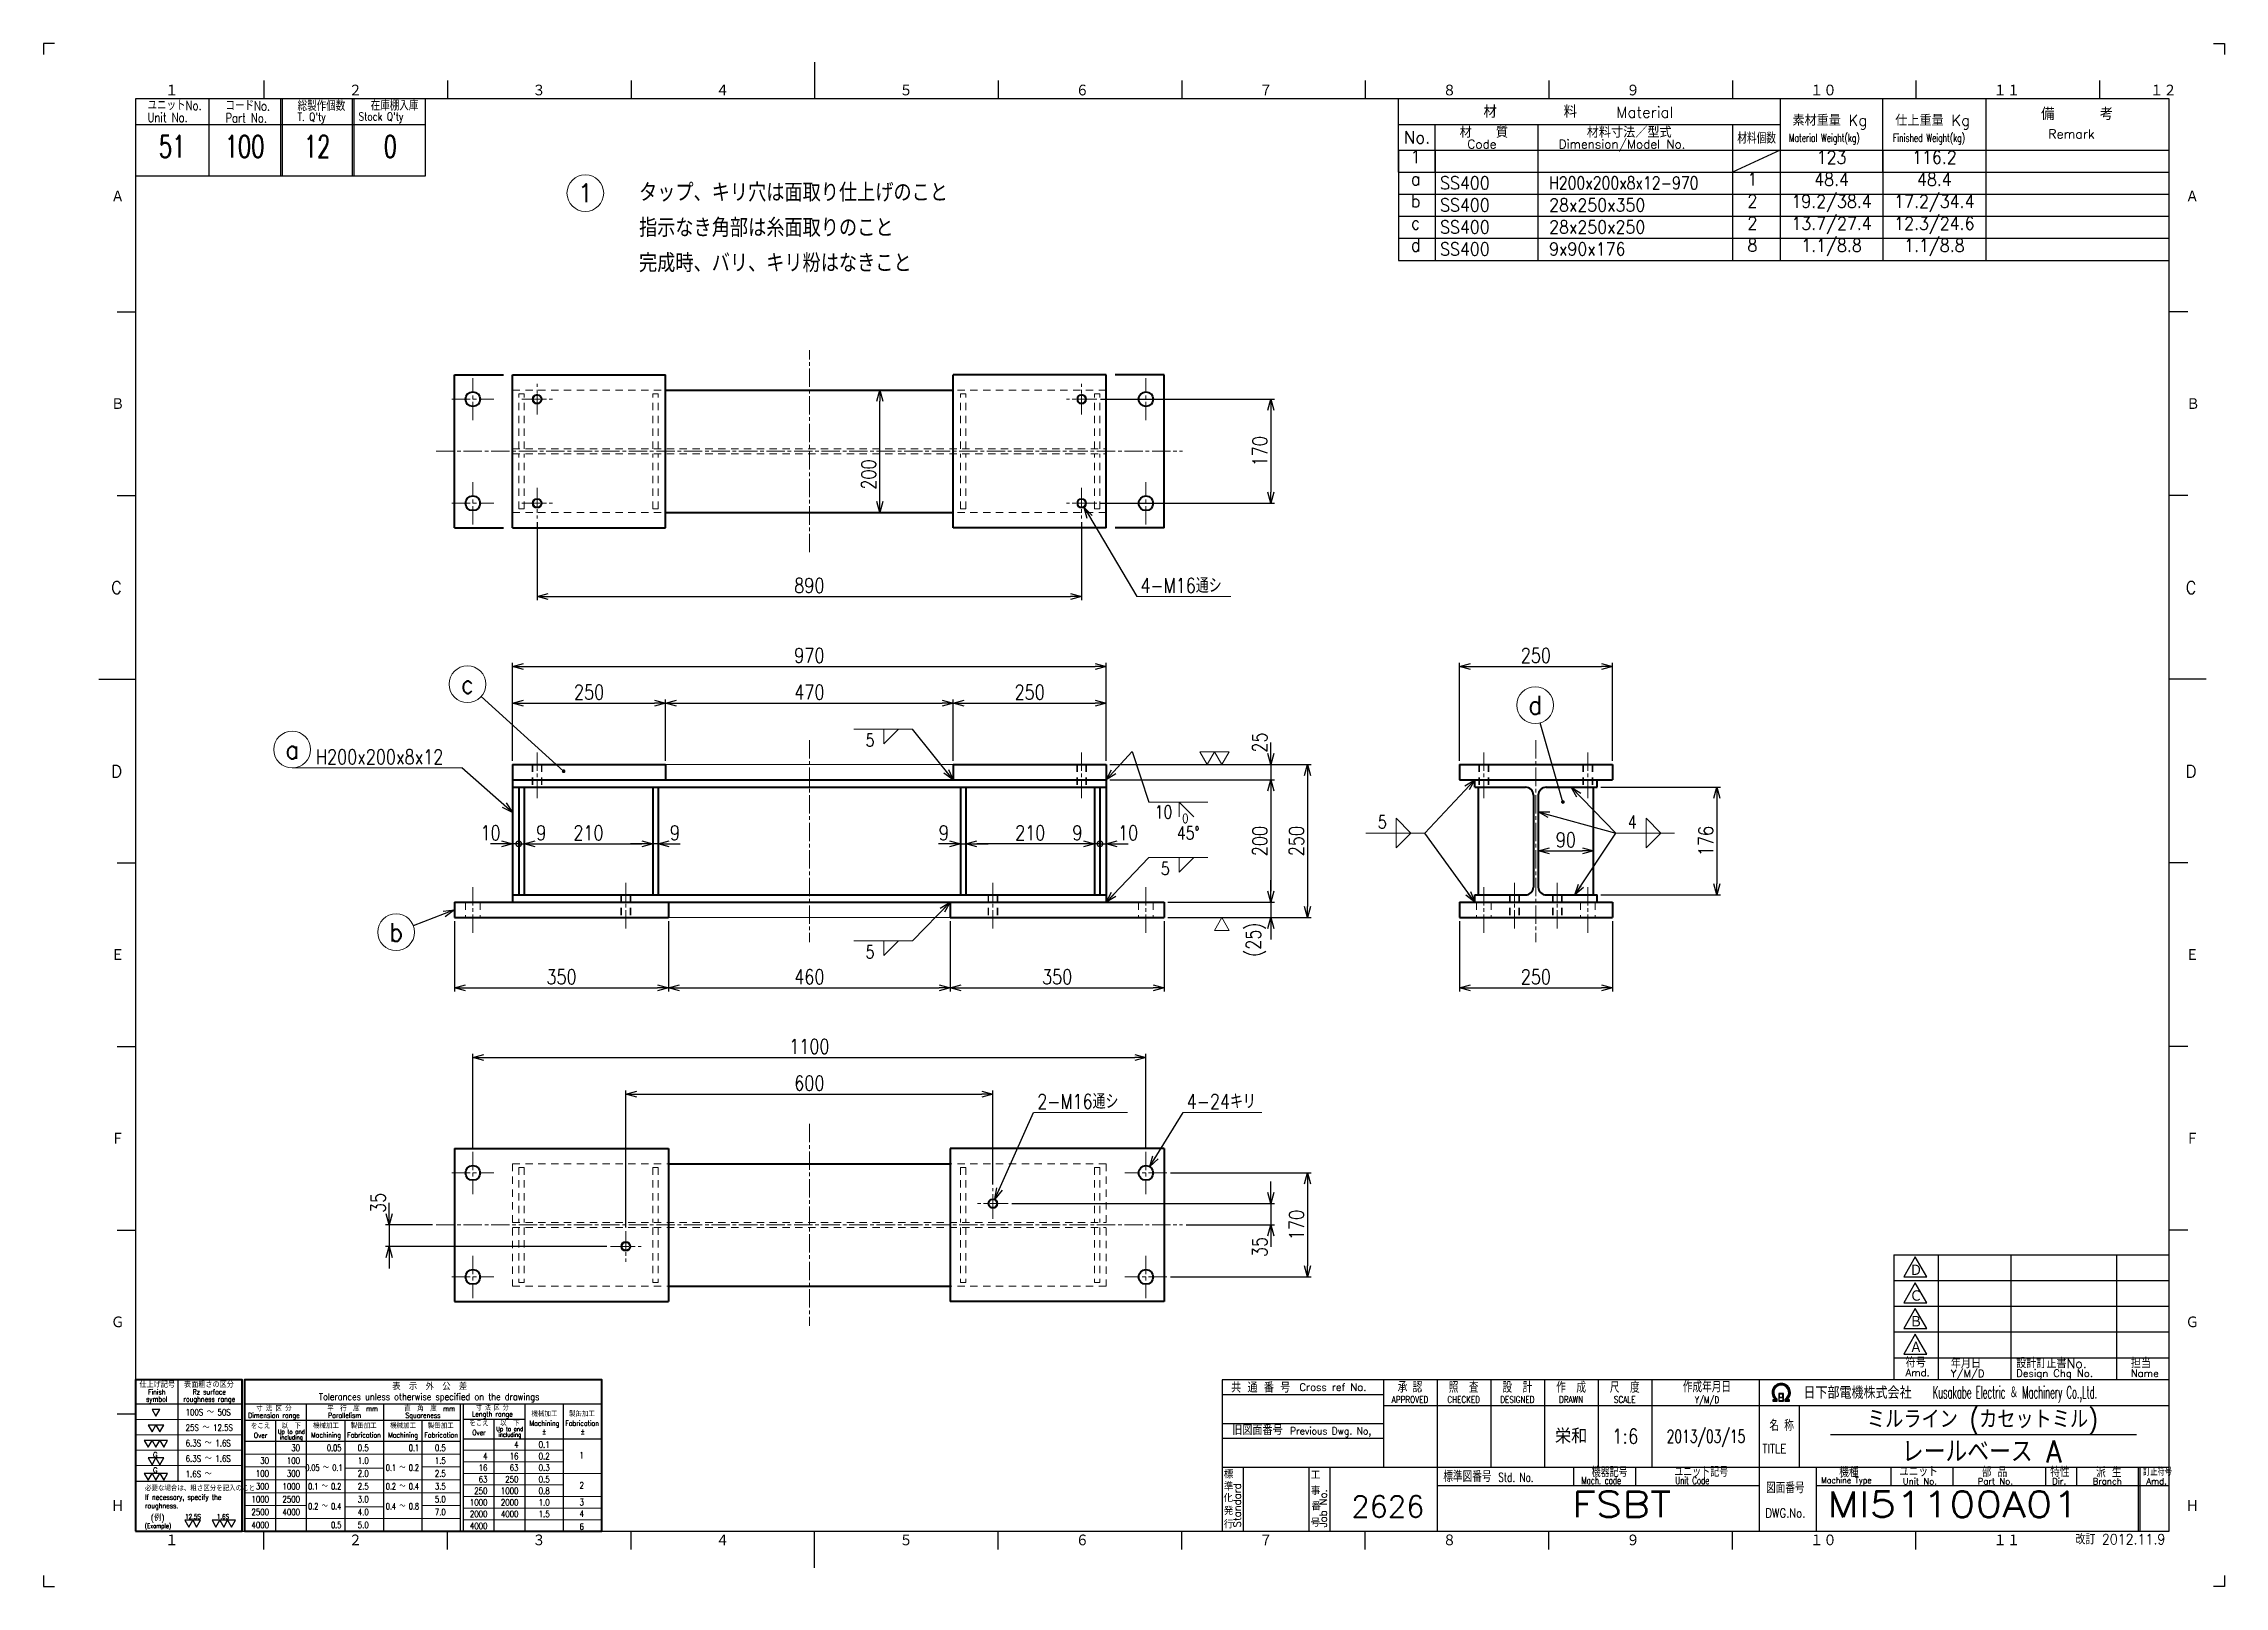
# Model space of a CAD drawing. Header units: millimetres. Extents: x 0 to 3564, y 0 to 2520.
import ezdxf
from ezdxf.enums import TextEntityAlignment as Align

# ---------------------------------------------------------------- set-up
doc = ezdxf.new("R2010")
doc.units = ezdxf.units.MM
doc.header["$LTSCALE"] = 6
doc.linetypes.add('GEN7A', pattern=[7.5, 5, -0.75, 1, -0.75])
doc.linetypes.add('HIDDEN2', pattern=[3.5, 2, -1.5])
doc.layers.get('0').update_dxf_attribs({"lineweight": 20})
doc.layers.get('DEFPOINTS').update_dxf_attribs({"color": 253})
for name, color, linetype, lineweight in [('2', 5, 'Continuous', 40), ('3A', 6, 'HIDDEN2', 20), ('4', 3, 'Continuous', 13), ('5', 3, 'Continuous', 13), ('6', 7, 'Continuous', 50), ('7A', 4, 'GEN7A', 13), ('8', 1, 'Continuous', 13)]:
    doc.layers.add(name, color=color, linetype=linetype, lineweight=lineweight)
doc.layers.add('RAHM2', color=1, linetype='Continuous')
doc.layers.add('RAHM3', color=52, linetype='Continuous')
doc.styles.add('DIMENSION', font='romans.shx', dxfattribs={"width": 0.8, "bigfont": 'extfont2.shx'})
doc.styles.get("Standard").update_dxf_attribs({"font": 'romans.shx', "width": 0.8, "bigfont": 'extfont2.shx'})
doc.dimstyles.new('GEN-ISO$0', dxfattribs={"dimscale": 6, "dimtxt": 4, "dimasz": 3, "dimexe": 1, "dimexo": 1, "dimgap": 1, "dimtad": 3, "dimrnd": 0.01, "dimdsep": 46, "dimtxsty": 'Standard', "dimblk": 'OPEN30', "dimcen": 0, "dimclrt": 7, "dimazin": 2, "dimtp": 0.1, "dimtm": 0.1, "dimtfac": 0.6, "dimtmove": 2, "dimatfit": 3, "dimldrblk": 'OPEN30', "dimfxl": 1, "dimarcsym": 0})
doc.dimstyles.new('GEN-ISO$7', dxfattribs={"dimscale": 6, "dimtxt": 4, "dimasz": 3, "dimexe": 1, "dimexo": 1, "dimgap": 1, "dimtad": 3, "dimrnd": 0.01, "dimdsep": 46, "dimtxsty": 'Standard', "dimblk": 'OPEN30', "dimcen": 0, "dimclrt": 7, "dimazin": 2, "dimtp": 0.1, "dimtm": 0.1, "dimtfac": 0.6, "dimtmove": 2, "dimatfit": 3, "dimldrblk": 'OPEN30', "dimfxl": 1, "dimarcsym": 0})

msp = doc.modelspace()

# ---------------------------------------------------------------- texts
at = {"layer": '6'}
for s, height, width, p in [('タップ、キリ穴は面取り仕上げのこと', 30, 0.9, (973.084, 2261.844)), ('指示なき角部は糸面取りのこと', 30, 0.9, (973.084, 2204.244)), ('完成時、バリ、キリ粉はなきこと', 30, 0.9, (973.084, 2146.644)), ('4-M16通シ', 24, 0.8, (1792.561, 1622.896)), ('5', 21, 0.8, (1343.366, 1371.809)), ('H200x200x8x12', 24, 0.8, (445.073, 1342.851)), ('0', 15, 0.8, (1860.733, 1246.853)), ('5', 21, 0.8, (2180.587, 1238.074)), ('4', 21, 0.8, (2589.051, 1238.074)), ('45%%d', 21, 0.8, (1852.025, 1220.125)), ('5', 21, 0.8, (1825.9, 1162.091)), ('5', 21, 0.8, (1343.366, 1025.793)), ('2-M16通シ', 24, 0.8, (1623.83, 780.067)), ('4-24キリ', 24, 0.8, (1868.111, 780.067))]:
    msp.add_text(s, height=height, dxfattribs=dict(at, width=width)).set_placement(p)
at = {"layer": '6', "width": 0.8}
msp.add_text('10', height=21, dxfattribs=at).set_placement((1844.66, 1254.377), align=Align.RIGHT)

# ---------------------------------------------------------------- blocks, each defined once
blk = doc.blocks.new('1A2ブヒン')
at = {"layer": '2'}
for points in [[(25, 15), (54.05, 15), (54.05, 56.26), (25, 56.26)], [(54.75, 15), (152.05, 15), (152.05, 56.26), (54.75, 56.26)]]:
    blk.add_lwpolyline(points, close=True, dxfattribs=at)
at = {"layer": '4'}
for p, q in [((25, 45.46), (54.05, 45.46)), ((25, 41.26), (54.05, 41.26)), ((25, 37.06), (54.05, 37.06)), ((54.75, 36), (113.55, 36)), ((114.25, 37.05), (141.55, 37.05)), ((25, 32.86), (54.05, 32.86)), ((54.75, 32.5), (71.55, 32.5)), ((82.05, 32.15), (92.55, 32.15)), ((103.05, 32.5), (113.55, 32.5)), ((114.25, 33.9), (141.55, 33.9)), ((114.25, 30.75), (152.05, 30.75)), ((54.75, 29), (113.55, 29)), ((54.75, 25.5), (113.55, 25.5)), ((114.25, 27.6), (141.55, 27.6)), ((114.25, 24.45), (152.05, 24.45)), ((54.75, 22), (71.55, 22)), ((54.75, 18.5), (113.55, 18.5)), ((82.05, 21.65), (92.55, 21.65)), ((103.05, 22), (113.55, 22)), ((114.25, 21.3), (152.05, 21.3)), ((114.25, 18.15), (152.05, 18.15))]:
    blk.add_line(p, q, dxfattribs=at)
at = {"layer": 'RAHM2', "color": 5, "linetype": 'Continuous'}
for p, q in [((3, 420), (0, 420)), ((0, 420), (0, 417)), ((591, 420), (594, 420)), ((594, 420), (594, 417)), ((60, 410), (60, 405)), ((110, 410), (110, 405)), ((160, 410), (160, 405)), ((210, 415), (210, 405)), ((260, 410), (260, 405)), ((310, 410), (310, 405)), ((360, 410), (360, 405)), ((410, 410), (410, 405)), ((460, 410), (460, 405)), ((510, 410), (510, 405)), ((560, 410), (560, 405)), ((579, 405), (25, 405)), ((25, 405), (25, 15)), ((104, 384), (104, 405)), ((579, 15), (579, 405)), ((25, 384), (64.5, 384)), ((64.5, 384), (104, 384)), ((20, 347), (25, 347)), ((584, 347), (579, 347)), ((584, 347), (579, 347)), ((20, 297), (25, 297)), ((584, 297), (579, 297)), ((584, 297), (579, 297)), ((15, 247), (25, 247)), ((589, 247), (579, 247)), ((589, 247), (579, 247)), ((20, 197), (25, 197)), ((584, 197), (579, 197)), ((584, 197), (579, 197)), ((20, 147), (25, 147)), ((584, 147), (579, 147)), ((584, 147), (579, 147)), ((20, 97), (25, 97)), ((584, 97), (579, 97)), ((584, 97), (579, 97)), ((20, 47), (25, 47)), ((25, 15), (579, 15)), ((60, 10), (60, 15)), ((110, 10), (110, 15)), ((160, 10), (160, 15)), ((210, 5), (210, 15)), ((260, 10), (260, 15)), ((310, 10), (310, 15)), ((360, 10), (360, 15)), ((410, 10), (410, 15)), ((460, 10), (460, 15)), ((510, 10), (510, 15)), ((0, 3), (0, 0)), ((0, 0), (3, 0)), ((594, 0), (591, 0)), ((594, 3), (594, 0))]:
    blk.add_line(p, q, dxfattribs=at)
at = {"layer": 'RAHM2', "color": 7, "linetype": 'Continuous'}
for p, q in [((45, 405), (45, 384)), ((64.5, 405), (64.5, 384)), ((65, 405), (65, 384)), ((84, 405), (84, 384)), ((84.5, 405), (84.5, 384)), ((369, 385), (369, 405)), ((473, 405), (473, 385)), ((501, 385), (501, 405)), ((529, 405), (529, 385)), ((25, 398), (64.5, 398)), ((64.5, 398), (104, 398)), ((369, 398), (473, 398)), ((379, 385), (379, 398)), ((407, 398), (407, 385)), ((460, 398), (460, 385)), ((369, 391), (579, 391)), ((473, 391), (460, 385)), ((369, 385), (579, 385)), ((504, 90.26), (579, 90.26)), ((504, 90.26), (504, 56.26)), ((516, 90.26), (516, 56.26)), ((535.8, 90.26), (535.8, 56.26)), ((564.6, 90.26), (564.6, 56.26)), ((579, 56.26), (579, 90.26)), ((504, 83.26), (579, 83.26)), ((504, 76.26), (579, 76.26)), ((504, 69.26), (579, 69.26)), ((504, 62.26), (579, 62.26)), ((36.55, 56.26), (36.55, 28.66)), ((364.93, 56.26), (364.93, 32.42)), ((379.55, 56.26), (379.55, 15)), ((394.18, 56.26), (394.18, 32.42)), ((408.8, 56.26), (408.8, 32.42)), ((423.43, 56.26), (423.43, 32.42)), ((438.05, 56.26), (438.05, 32.42)), ((467.3, 56.26), (467.3, 15)), ((25, 49.66), (54.05, 49.66)), ((54.75, 49.66), (152.05, 49.66)), ((71.55, 49.66), (71.55, 15)), ((92.55, 49.66), (92.55, 15)), ((113.55, 15), (113.55, 49.66)), ((114.25, 49.66), (114.25, 15)), ((122.65, 47.56), (122.65, 47.54)), ((131.05, 49.66), (131.05, 15)), ((141.55, 49.66), (141.55, 15)), ((321.05, 52.26), (364.93, 52.26)), ((364.93, 49.26), (579, 49.26)), ((438.05, 49.26), (438.05, 32.42)), ((467.3, 49.26), (467.3, 49.26)), ((478.17, 49.26), (478.17, 32.42)), ((54.75, 45.21), (113.55, 45.21)), ((63.15, 45.21), (63.15, 15)), ((82.05, 45.21), (82.05, 15)), ((103.05, 45.21), (103.05, 15)), ((114.25, 45.56), (131.05, 45.56)), ((122.65, 45.56), (122.65, 15)), ((321.05, 44.34), (364.93, 44.34)), ((54.75, 39.5), (113.55, 39.5)), ((114.25, 40.2), (152.05, 40.2)), ((321.05, 40.34), (364.93, 40.34)), ((321.05, 32.42), (579, 32.42)), ((326.77, 32.42), (326.77, 15)), ((344.59, 32.42), (344.59, 15)), ((350.3, 32.42), (350.3, 15)), ((416.73, 32.42), (416.73, 27.42)), ((433.59, 32.42), (433.59, 27.42)), ((482.82, 32.42), (482.82, 15)), ((503.15, 32.42), (503.15, 27.42)), ((520, 32.42), (520, 27.42)), ((545.29, 32.42), (545.29, 27.42)), ((553.72, 32.42), (553.72, 27.42)), ((570.57, 15), (570.57, 32.42)), ((571.07, 15), (571.07, 32.42)), ((25, 28.66), (54.05, 28.66)), ((379.55, 27.42), (467.3, 27.42)), ((482.82, 27.42), (579, 27.42))]:
    blk.add_line(p, q, dxfattribs=at)
at = {"layer": 'RAHM2', "color": 3, "linetype": 'Continuous'}
blk.add_line((486.73, 41.35), (570.03, 41.35), dxfattribs=at)
at = {"layer": 'RAHM2', "color": 7, "linetype": 'Continuous'}
for points in [[(509.79, 89.67), (506.65, 84.23), (512.92, 84.23)], [(509.79, 82.67), (506.65, 77.23), (512.92, 77.23)], [(509.79, 75.67), (506.65, 70.23), (512.92, 70.23)], [(509.79, 68.67), (506.65, 63.23), (512.92, 63.23)], [(30.6, 46.29), (31.66, 48.12), (29.54, 48.12), (30.6, 46.29)], [(29.54, 42.09), (30.6, 43.92), (28.48, 43.92), (29.54, 42.09)], [(31.66, 42.09), (32.72, 43.92), (30.6, 43.92), (31.66, 42.09)], [(28.48, 37.89), (29.54, 39.72), (27.42, 39.72), (28.48, 37.89)], [(30.6, 37.89), (31.66, 39.72), (29.54, 39.72), (30.6, 37.89)], [(32.72, 37.89), (33.78, 39.72), (31.66, 39.72), (32.72, 37.89)], [(28.48, 28.92), (29.54, 30.76), (27.42, 30.76), (28.48, 28.92)], [(29.54, 33.12), (30.6, 34.96), (28.48, 34.96), (29.54, 33.12)], [(30.6, 28.92), (31.66, 30.76), (29.54, 30.76), (30.6, 28.92)], [(31.66, 33.12), (32.72, 34.96), (30.6, 34.96), (31.66, 33.12)], [(32.72, 28.92), (33.78, 30.76), (31.66, 30.76), (32.72, 28.92)], [(39.56, 16.14), (40.62, 17.98), (38.49, 17.98), (39.56, 16.14)], [(41.68, 16.14), (42.74, 17.98), (40.62, 17.98), (41.68, 16.14)], [(46.93, 16.14), (47.99, 17.98), (45.87, 17.98), (46.93, 16.14)], [(49.06, 16.14), (50.12, 17.98), (47.99, 17.98), (49.06, 16.14)], [(51.18, 16.14), (52.24, 17.98), (50.12, 17.98), (51.18, 16.14)]]:
    blk.add_lwpolyline(points, close=True, dxfattribs=at)
at = {"layer": 'RAHM2', "color": 5, "linetype": 'Continuous'}
blk.add_lwpolyline([(579, 56.26), (321.05, 56.26), (321.05, 15)], dxfattribs=at)
at = {"layer": 'RAHM2', "color": 7, "linetype": 'Continuous'}
for points in [[(471.02, 50.4), (472.22, 50.4), (472.22, 51.01)], [(471.02, 50.58), (471.97, 50.58), (471.97, 50.91)], [(471.72, 50.82), (471.72, 50.75), (471.02, 50.75), (471.02, 50.4)], [(472.62, 52.51), (472.62, 50.4), (473.92, 50.4), (473.92, 52.51), (472.62, 52.51)], [(472.77, 52.36), (472.77, 51.53), (473.77, 51.53), (473.77, 52.36), (472.77, 52.36)], [(473.77, 51.38), (473.77, 50.55), (472.77, 50.55), (472.77, 51.38), (473.77, 51.38)], [(474.32, 50.98), (474.32, 50.4), (475.58, 50.4), (475.58, 50.75), (474.85, 50.75), (474.85, 50.8)], [(474.57, 50.87), (474.57, 50.58), (475.58, 50.58)]]:
    blk.add_lwpolyline(points, dxfattribs=at)
for radius, start, end in [(2.5, 308.27062, 230.89517), (2.28, 303.99488, 234.40132), (2.06, 299.8294, 238.47562)]:
    blk.add_arc((473.3, 52.76), radius, start, end, dxfattribs=at)
at = {"layer": '4', "width": 0.9}
blk.add_text('改訂 2012.11.9', height=2.8, dxfattribs=at).set_placement((577.91, 11.44), align=Align.RIGHT)
at = {"layer": 'RAHM2', "color": 7, "linetype": 'Continuous'}
for s, height, width, p in [('ユニットNo.', 2.5, 0.8, (28.29, 401.92)), ('コードNo.', 2.5, 0.8, (49.52, 401.81)), ('総製作個数', 2.5, 0.8, (69.17, 401.72)), ('在庫棚入庫', 2.5, 0.8, (89.08, 401.82)), ('Unit No.', 2.5, 0.8, (28.29, 398.64)), ('Part No.', 2.5, 0.8, (49.52, 398.53)), ("T. Q'ty", 2.2, 0.8, (69.17, 398.96)), ("Stock Q'ty", 2.2, 0.8, (85.8, 399.06)), ('材料個数', 3, 0.8, (461.32, 392.79)), ('Material Weight(kg)', 2.2, 0.68, (475.37, 393.25)), ('Finished Weight(kg)', 2.2, 0.68, (503.74, 393.25)), ('作成年月日', 3, 0.7, (446.49, 52.82)), ('Kusakabe Electric ＆ Machinery Co.,Ltd.', 3.3108, 0.5, (514.56, 51.19)), ('100S ～ 50S', 1.75, 0.8, (38.69, 46.52)), ('Y/M/D', 1.8, 0.8, (449.79, 49.87)), ('25S ～ 12.5S', 1.75, 0.8, (38.69, 42.32)), ('Previous Dwg. No,', 2, 0.9, (339.53, 41.31)), ('名 称', 3, 0.7, (470.06, 42.33)), ('6.3S ～ 1.6S', 1.75, 0.8, (38.69, 38.12)), ('6.3S ～ 1.6S', 1.75, 0.8, (38.69, 33.92)), ('0.1', 1.75, 0.8, (134.84, 37.73)), ('0.2', 1.75, 0.8, (134.84, 34.58)), ('1', 1.75, 0.8, (145.97, 34.81)), ('TITLE', 2.5, 0.8, (468.18, 36.25)), ('1.6S ～ ', 1.75, 0.8, (38.69, 29.72)), ('0.3', 1.75, 0.8, (134.84, 31.43)), ('0.5', 1.75, 0.8, (134.84, 28.28)), ('標準図番号', 3, 0.7, (381.26, 28.44)), ('Std. No.', 2.5, 0.7, (396.23, 28.44)), ('Mach. code', 2, 0.7, (418.86, 27.83)), ('機器記号', 2.5, 0.7, (421.65, 29.77)), ('ユニット記号', 2.5, 0.7, (444.14, 29.85)), ('Unit Code', 2, 0.7, (444.45, 27.83)), ('Machine Type', 1.7, 0.9, (484.15, 28.05)), ('訂正符号', 2, 0.7, (571.87, 30.16)), ('必要な場合は、粗さ区分を記入のこと', 1.4, 0.9, (27.61, 25.99)), ('If necessary, specify the', 1.4, 0.8, (27.61, 23.58)), ('0.8', 1.75, 0.8, (134.84, 25.13)), ('2', 1.75, 0.8, (145.97, 26.65)), ('3', 1.75, 0.8, (145.97, 22.04)), ('図面番号', 3, 0.7, (469.15, 25.37)), ('roughness.', 1.4, 0.8, (27.61, 21.26)), ('(例)', 1.6, 0.9, (29.2, 17.85)), ('12.5S', 1.26, 0.8, (38.53, 18.36)), ('1.6S', 1.26, 0.8, (47.18, 18.36)), ('1.0', 1.75, 0.8, (134.84, 21.98)), ('1.5', 1.75, 0.8, (134.84, 18.83)), ('4', 1.75, 0.8, (145.97, 18.89)), ('(Example)', 1.2, 0.8, (27.53, 15.87)), ('6', 1.75, 0.8, (145.97, 15.39))]:
    blk.add_text(s, height=height, dxfattribs=dict(at, width=width)).set_placement(p)
at = {"layer": 'RAHM2', "color": 5, "linetype": 'Continuous'}
for s, height, p in [('１', 3.31, (33.1, 405.6)), ('２', 3.31, (83.1, 405.6)), ('３', 3.31, (133.1, 405.6)), ('４', 3.31, (183.1, 405.6)), ('５', 3.31, (233.1, 405.6)), ('６', 3.31, (281.11, 405.6)), ('７', 3.31, (331.11, 405.6)), ('８', 3.31, (381.11, 405.6)), ('９', 3.31, (431.11, 405.6)), ('１０', 3.311, (481.11, 405.6)), ('１１', 3.311, (531.11, 405.6)), ('１２', 3.311, (573.72, 405.6)), ('Ａ', 3.31, (18.36, 376.71)), ('Ａ', 3.31, (583.43, 376.71)), ('Ｂ', 3.31, (18.36, 320.24)), ('Ｂ', 3.31, (583.65, 320.24)), ('C', 3.31, (18.36, 270.24)), ('C', 3.31, (583.43, 270.24)), ('D', 3.31, (18.36, 220.24)), ('D', 3.31, (583.43, 220.24)), ('Ｅ', 3.31, (18.36, 170.24)), ('Ｅ', 3.31, (583.43, 170.24)), ('Ｆ', 3.31, (18.36, 120.24)), ('Ｆ', 3.31, (583.43, 120.24)), ('Ｇ', 3.31, (18.36, 70.24)), ('Ｇ', 3.31, (583.43, 70.24)), ('Ｈ', 3.31, (18.36, 20.24)), ('Ｈ', 3.31, (583.43, 20.24)), ('１', 3.31, (33.1, 10.87)), ('２', 3.31, (83.1, 10.87)), ('３', 3.31, (133.1, 10.87)), ('４', 3.31, (183.1, 10.87)), ('５', 3.31, (233.1, 10.87)), ('６', 3.31, (281.11, 10.87)), ('７', 3.31, (331.11, 10.87)), ('８', 3.31, (381.11, 10.87)), ('９', 3.31, (431.11, 10.87)), ('１０', 3.311, (481.11, 10.87)), ('１１', 3.311, (531.11, 10.87))]:
    blk.add_text(s, height=height, dxfattribs=at).set_placement(p)
at = {"layer": 'RAHM2', "color": 7, "linetype": 'Continuous'}
for s, height, p in [('材\u3000\u3000\u3000\u3000\u3000料', 3.311, (392.18, 399.82)), ('Material', 3, (428.34, 399.82)), ('素材重量 Kg', 3, (476.35, 397.63)), ('仕上重量 Kg', 3, (504.35, 397.63)), ('備     考', 3.311, (544.08, 399.21)), ('No.', 3.311, (370.5, 392.82)), ('材\u3000\u3000質', 3, (385.68, 394.39)), ('Code', 2.4, (387.82, 391.45)), ('Dimension/Model No.', 2.4, (412.65, 391.45)), ('材料寸法／型式', 3, (420.33, 394.39)), ('Remark', 2.5, (546.03, 394.16)), ('Ｄ', 3.2, (508.23, 84.47)), ('Ｃ', 3.2, (508.23, 77.47)), ('Ｂ', 3.2, (508.23, 70.47)), ('Ａ', 3.2, (508.23, 63.47)), ('符号', 2.5, (507.17, 59.63)), ('年月日', 2.5, (519.49, 59.4)), ('設計訂正書No.', 2.5, (537.29, 59.44)), ('担当', 2.5, (568.5, 59.44)), ('共 通 番 号', 2.5, (323.44, 52.79)), ('Cross ref No.', 2, (342.05, 53.23)), ('Amd.', 2, (507.17, 57.2)), ('Y/M/D', 2, (519.49, 56.97)), ('Design Chg No.', 2, (537.29, 57.01)), ('Name', 2, (568.5, 57.01)), ('旧図面番号', 2.5, (323.76, 41.21)), ('標', 2, (321.44, 29.43)), ('工', 2, (345.15, 29.24)), ('機種', 2.4, (489.08, 29.76)), ('ユニット', 2.4, (505.39, 29.96)), ('部 品', 2.4, (527.93, 29.79)), ('特性', 2.4, (546.55, 29.78)), ('派 生', 2.4, (559.06, 29.72)), ('化', 2, (321.37, 22.95)), ('準', 2, (321.47, 26.11)), ('事', 2, (345.17, 24.92)), ('Unit No.', 1.7, (506.39, 27.76)), ('Part No.', 1.7, (526.81, 27.76)), ('Dir.', 1.7, (547.09, 27.76)), ('Branch', 1.7, (558.13, 27.76)), ('Amd.', 1.7, (572.74, 27.76)), ('行', 2, (321.46, 15.82)), ('発', 2, (321.46, 19.47)), ('号', 2, (345.11, 16.28)), ('番', 2, (345.31, 20.76))]:
    blk.add_text(s, height=height, dxfattribs=at).set_placement(p)
for s, height, width, p in [('仕上げ記号', 1.54, 0.9, (30.97, 54.13)), ('Finish', 1.4, 0.8, (30.82, 52.24)), ('表面粗さの区分', 1.54, 0.9, (45.03, 54.13)), ('Rz surface', 1.4, 0.8, (45.12, 52.24)), ('表\u3000示\u3000外\u3000公\u3000差', 1.8, 0.9, (105.18, 53.48)), ('symbol', 1.4, 0.8, (30.82, 50.27)), ('roughness range', 1.4, 0.8, (45.12, 50.27)), ('寸 法 区 分', 1.4, 0.9, (62.73, 47.71)), ('Tolerances unless otherwise specified on the drawings', 1.8, 0.9, (105.02, 50.72)), ('平\u3000行\u3000度\u3000mm', 1.4, 0.9, (84.16, 47.71)), ('直\u3000角\u3000度\u3000mm', 1.4, 0.9, (105.16, 47.71)), ('Length range', 1.4, 0.8, (122.23, 46.21)), ('寸 法 区 分', 1.4, 0.8, (122.23, 47.89)), ('機械加工', 1.4, 0.9, (136.41, 46.24)), ('製缶加工', 1.4, 0.9, (146.64, 46.24)), ('Dimension range', 1.4, 0.8, (62.73, 45.86)), ('をこえ', 1.4, 0.9, (59.09, 42.95)), ('Over', 1.4, 0.8, (59.09, 40.42)), ('Up to and', 1.2, 0.8, (67.48, 41.5)), ('以\u3000下', 1.4, 0.9, (67.49, 42.95)), ('Machining', 1.4, 0.8, (76.91, 40.49)), ('機械加工', 1.4, 0.9, (76.91, 43.02)), ('Parallelism', 1.4, 0.8, (81.99, 45.86)), ('Fabrication', 1.4, 0.8, (87.28, 40.49)), ('製缶加工', 1.4, 0.9, (87.16, 43.02)), ('Machining', 1.4, 0.8, (97.91, 40.49)), ('機械加工', 1.4, 0.9, (97.91, 43.02)), ('Squareness', 1.4, 0.8, (103.32, 45.86)), ('Fabrication', 1.4, 0.8, (108.28, 40.49)), ('製缶加工', 1.4, 0.9, (108.16, 43.02)), ('をこえ', 1.4, 0.9, (118.59, 43.7)), ('Over', 1.4, 0.8, (118.59, 41.17)), ('Up to and', 1.2, 0.8, (126.98, 42.25)), ('including', 1.2, 0.8, (126.99, 40.73)), ('以\u3000下', 1.4, 0.9, (126.99, 43.7)), ('Machining', 1.4, 0.8, (136.41, 43.72)), ('%%P', 1.4, 0.9, (136.33, 41.46)), ('Fabrication', 1.4, 0.8, (146.68, 43.72)), ('%%P', 1.4, 0.9, (146.83, 41.46)), ('including', 1.2, 0.8, (67.49, 39.98))]:
    blk.add_text(s, height=height, dxfattribs=dict(at, width=width)).set_placement(p, align=Align.CENTER)
for s, height, width, p in [('承 認', 3, 0.7, (372.18, 54.35)), ('照  査', 3, 0.7, (386.8, 54.35)), ('設  計', 3, 0.7, (401.43, 54.35)), ('作  成', 3, 0.7, (416.05, 54.35)), ('尺  度', 3, 0.7, (430.67, 54.35)), ('APPROVED', 1.8, 0.8, (372.18, 50.85)), ('CHECKED', 1.8, 0.8, (386.8, 50.85)), ('DESIGNED', 1.8, 0.8, (401.43, 50.85)), ('DRAWN', 1.8, 0.8, (416.05, 50.85)), ('SCALE', 1.8, 0.8, (430.67, 50.85)), ('DWG.No.', 2.5, 0.8, (474.41, 19.96))]:
    blk.add_text(s, height=height, dxfattribs=dict(at, width=width)).set_placement(p, align=Align.MIDDLE)
at = {"layer": 'RAHM2', "color": 7, "linetype": 'Continuous', "width": 0.844147}
blk.add_text('日下部電機株式会社', height=3.311, dxfattribs=at).set_placement((479.35, 51.06), (508.79, 51.06), align=Align.FIT)
at = {"layer": 'RAHM2', "color": 7, "linetype": 'Continuous'}
for p in [(31.04, 35.15), (31.04, 30.95)]:
    blk.add_text('G', height=1.4, dxfattribs=at).set_placement(p, align=Align.RIGHT)
for s, width, p in [('30', 0.8, (69.85, 36.85)), ('0.05', 0.7, (81.08, 36.85)), ('0.5', 0.8, (88.56, 36.85)), ('0.1', 0.7, (102.24, 36.85)), ('0.5', 0.8, (109.56, 36.85)), ('4', 0.8, (120.9, 34.58)), ('16', 0.8, (129.35, 34.58)), ('4', 0.8, (129.35, 37.73)), ('100', 0.8, (61.4, 29.85)), ('30', 0.8, (61.4, 33.35)), ('300', 0.8, (69.85, 29.85)), ('100', 0.8, (69.85, 33.35)), ('0.05 ～ 0.1', 0.7, (81.41, 31.42)), ('2.0', 0.8, (88.56, 29.85)), ('1.0', 0.8, (88.56, 33.35)), ('0.1 ～ 0.2', 0.7, (102.24, 31.42)), ('2.5', 0.8, (109.56, 29.85)), ('1.5', 0.8, (109.56, 33.35)), ('63', 0.8, (120.9, 28.28)), ('16', 0.8, (120.9, 31.43)), ('250', 0.8, (129.35, 28.28)), ('63', 0.8, (129.35, 31.43)), ('1000', 0.8, (61.4, 22.85)), ('300', 0.8, (61.4, 26.35)), ('2500', 0.8, (69.85, 22.85)), ('1000', 0.8, (69.85, 26.35)), ('0.1 ～ 0.2', 0.7, (81.08, 26.35)), ('2.5', 0.8, (88.56, 26.35)), ('3.0', 0.8, (88.56, 22.85)), ('0.2 ～ 0.4', 0.7, (102.24, 26.35)), ('3.5', 0.8, (109.56, 26.35)), ('5.0', 0.8, (109.56, 22.85)), ('250', 0.8, (120.9, 25.13)), ('1000', 0.8, (129.35, 25.13)), ('2500', 0.8, (61.4, 19.35)), ('4000', 0.8, (69.85, 19.35)), ('0.2 ～ 0.4', 0.7, (81.08, 20.93)), ('4.0', 0.8, (88.56, 19.35)), ('0.4 ～ 0.8', 0.7, (102.24, 20.93)), ('7.0', 0.8, (109.56, 19.35)), ('2000', 0.8, (120.9, 18.83)), ('1000', 0.8, (120.9, 21.98)), ('2000', 0.8, (129.35, 21.98)), ('4000', 0.8, (129.35, 18.83)), ('4000', 0.8, (61.4, 15.85)), ('0.5', 0.7, (81.08, 15.85)), ('5.0', 0.8, (88.56, 15.85)), ('4000', 0.8, (120.9, 15.58))]:
    blk.add_text(s, height=1.75, dxfattribs=dict(at, width=width)).set_placement(p, align=Align.RIGHT)
for s, p in [('Standard', (326.07, 16.05)), ('Job No.', (349.5, 16.05))]:
    blk.add_text(s, height=2, rotation=90, dxfattribs=at).set_placement(p)
at = {"layer": 'RAHM2', "color": 5, "linetype": 'Continuous', "width": 0.7}
for tag, p in [('HEADER3', (35, 392.01)), ('HEADER4', (54.75, 392)), ('HEADER15', (74.49, 392)), ('HEADER16', (94.43, 392))]:
    blk.add_attdef(tag, text='', height=6, dxfattribs=at).set_placement(p, align=Align.MIDDLE)
at = {"layer": 'RAHM2', "color": 7, "linetype": 'Continuous'}
blk.add_attdef('HEADER5', text='', height=2.5, dxfattribs=at).set_placement((63.69, 385.1), align=Align.BOTTOM_RIGHT)
for tag, height, width, p in [('HEADER25', 3.2, 0.63, (525.91, 86.65)), ('HEADER23', 3.33, 0.8, (550.4, 86.46)), ('HEADER24', 3.5, 0.8, (571.57, 86.49)), ('HEADER22', 3.2, 0.63, (525.91, 79.65)), ('HEADER20', 3.33, 0.8, (550.4, 79.46)), ('HEADER21', 3.5, 0.8, (571.57, 79.49)), ('HEADER19', 3.2, 0.63, (525.91, 72.65)), ('HEADER17', 3.33, 0.8, (550.4, 72.46)), ('HEADER18', 3.5, 0.8, (571.57, 72.49)), ('HEADER11', 3.2, 0.63, (525.91, 65.65)), ('HEADER9', 3.33, 0.8, (550.4, 65.46)), ('HEADER10', 3.5, 0.8, (571.57, 65.49)), ('HEADER7', 3.31, 0.8, (343.63, 48.21)), ('HEADER1', 5, 0.9, (528.12, 45.15)), ('GEN-TITLE-SCA', 4, 0.85, (430.79, 40.85)), ('HEADER14', 3.31, 0.8, (343.63, 36.29)), ('HEADER2', 6, 0.9, (527.89, 36.68))]:
    blk.add_attdef(tag, text='', height=height, dxfattribs=dict(at, width=width)).set_placement(p, align=Align.MIDDLE)
for tag, p in [('HEADER27', (401.45, 41.09)), ('HEADER26', (416.07, 41.09))]:
    blk.add_attdef(tag, text='', height=4, dxfattribs=at).set_placement(p, align=Align.MIDDLE)
at = {"layer": 'RAHM2', "color": 7, "linetype": 'Continuous', "width": 0.7}
blk.add_attdef('GEN-TITLE-DAT', text='', height=3.5, dxfattribs=at).set_placement((452.8, 39.1), align=Align.CENTER)
at = {"layer": 'RAHM2', "color": 5, "linetype": 'Continuous'}
blk.add_attdef('HEADER6', text='', height=5.8, dxfattribs=at).set_placement((376.09, 17.1), align=Align.BOTTOM_RIGHT)
at = {"layer": 'RAHM2', "color": 5, "linetype": 'Continuous', "style": 'DIMENSION', "width": 1.2}
for tag, p in [('HEADER13', (382.56, 16.75)), ('HEADER12', (416.26, 16.72)), ('GEN-TITLE-DWG', (485.79, 16.74))]:
    blk.add_attdef(tag, text='', height=7.02, dxfattribs=at).set_placement(p, align=Align.BOTTOM_LEFT)
at = {"layer": 'RAHM2', "color": 5, "linetype": 'Continuous', "style": 'DIMENSION'}
blk.add_attdef('HEADER8', text='', height=7.02, dxfattribs=at).set_placement((577.6, 16.71), align=Align.BOTTOM_RIGHT)
blk = doc.blocks.new('STDBUHIN')
at = {"color": 7}
for p, q in [((0, 0), (0, -6)), ((10, 0), (10, -6)), ((38, 0), (38, -6)), ((91, 0), (91, -6)), ((104, 0), (104, -6)), ((132, 0), (132, -6)), ((160, 0), (160, -6)), ((0, -6), (210, -6))]:
    blk.add_line(p, q, dxfattribs=at)
at = {"layer": 'RAHM3', "color": 7, "width": 0.9}
for tag, p in [('1GENST', (4.710911, -4.609434)), ('4GENST', (96.434633, -4.658422)), ('5GENST', (118, -4.729)), ('6GENST', (146, -4.729))]:
    blk.add_attdef(tag, text='', height=3.5, dxfattribs=at).set_placement(p, align=Align.BOTTOM_CENTER)
at = {"layer": 'RAHM3', "color": 7}
for tag, p, width in [('2GENST', (11.373533, -4.658422), 0.8), ('3GENST', (41.070972, -4.658422), 0.8), ('7GENST', (162.759538, -4.671383), 0.9)]:
    blk.add_attdef(tag, p, '', height=3.5, dxfattribs=dict(at, width=width))
blk = doc.blocks.new('GENBALLOON1')
blk.add_circle((0, 0), 5)
at = {"flags": 1}
blk.add_attdef('GEN_PARENT', text='', height=2.5, dxfattribs=at).set_placement((0, 0), align=Align.MIDDLE)
blk.add_attdef('REF_NO', text='', height=3.5).set_placement((0, 0), align=Align.MIDDLE)
at = {"color": 7, "flags": 1}
for tag, p in [('5GENINF', (6.43, 0.96)), ('6GENINF', (6.43, 0.63)), ('7GENINF', (6.43, 0.3)), ('8GENINF', (6.43, -0.04)), ('9GENINF', (6.43, -0.37)), ('3GENINF', (6.43, -2.34)), ('4GENINF', (6.43, -2.67)), ('20GENINF', (6.43, -4.7)), ('21GENINF', (6.43, -5.04)), ('22GENINF', (6.43, -5.37)), ('10GENINF', (6.43, -0.7)), ('11GENINF', (6.43, -1)), ('12GENINF', (6.43, -1.34)), ('13GENINF', (6.43, -1.67)), ('14GENINF', (6.43, -2)), ('15GENINF', (6.43, -3)), ('16GENINF', (6.43, -3.34)), ('17GENINF', (6.43, -3.7)), ('18GENINF', (6.43, -4.04)), ('19GENINF', (6.43, -4.37))]:
    blk.add_attdef(tag, p, '', height=0.2, dxfattribs=at)
blk = doc.blocks.new('H200x200x8x12')
for p, q in [((0, 200), (200, 200)), ((0, 188), (0, 200)), ((0, 188), (83, 188)), ((117, 188), (200, 188)), ((200, 188), (200, 200)), ((96, 175), (96, 25)), ((104, 175), (104, 25)), ((0, 12), (83, 12)), ((0, 0), (0, 12)), ((0, 0), (200, 0)), ((117, 12), (200, 12)), ((200, 0), (200, 12))]:
    blk.add_line(p, q)
for centre, start, end in [((83, 175), 0, 90), ((117, 175), 90, 180), ((83, 25), 270, 0), ((117, 25), 180, 270.0001)]:
    blk.add_arc(centre, 13, start, end)
blk = doc.blocks.new('_Open30')
at = {"color": 0, "linetype": 'ByBlock', "lineweight": -2}
for p, q in [((-1, 0.27), (0, 0)), ((0, 0), (-1, -0.27)), ((0, 0), (-1, 0))]:
    blk.add_line(p, q, dxfattribs=at)
blk = doc.blocks.new('*D38')
at = {"layer": '5', "color": 0, "lineweight": -2, "transparency": 16777216}
for p, q in [((1742.4, 1342.4), (2071.5, 1342.4)), ((2065.5, 1324.4), (2065.5, 1110.4)), ((1837.4, 1092.4), (2071.5, 1092.4))]:
    blk.add_line(p, q, dxfattribs=at)
at = {"layer": 'DEFPOINTS', "color": 0, "transparency": 16777216}
for p in [(1736.4, 1342.4), (1831.4, 1092.4), (2065.5, 1092.4)]:
    blk.add_point(p, dxfattribs=at)
at = {"layer": '5', "color": 0, "lineweight": -2, "transparency": 16777216, "xscale": 18, "yscale": 18, "zscale": 18}
for p, rotation in [((2065.5, 1342.4), 90), ((2065.5, 1092.4), 270)]:
    blk.add_blockref('_Open30', p, dxfattribs=dict(at, rotation=rotation))
at = {"layer": '5', "color": 7, "transparency": 16777216, "insert": (2047.5, 1217.4), "char_height": 24, "attachment_point": 5, "rotation": 90}
blk.add_mtext('250', dxfattribs=at)
blk = doc.blocks.new('*D39')
at = {"layer": '5', "color": 0, "lineweight": -2, "transparency": 16777216}
for p, q in [((1742.4, 1317.4), (2011.5, 1317.4)), ((2005.5, 1299.4), (2005.5, 1135.4)), ((1837.4, 1117.4), (2011.5, 1117.4))]:
    blk.add_line(p, q, dxfattribs=at)
at = {"layer": 'DEFPOINTS', "color": 0, "transparency": 16777216}
for p in [(1736.4, 1317.4), (1831.4, 1117.4), (2005.5, 1117.4)]:
    blk.add_point(p, dxfattribs=at)
at = {"layer": '5', "color": 0, "lineweight": -2, "transparency": 16777216, "xscale": 18, "yscale": 18, "zscale": 18}
for p, rotation in [((2005.5, 1317.4), 90), ((2005.5, 1117.4), 270)]:
    blk.add_blockref('_Open30', p, dxfattribs=dict(at, rotation=rotation))
at = {"layer": '5', "color": 7, "transparency": 16777216, "insert": (1987.5, 1217.4), "char_height": 24, "attachment_point": 5, "rotation": 90}
blk.add_mtext('200', dxfattribs=at)
blk = doc.blocks.new('*D40')
at = {"layer": '5', "color": 0, "lineweight": -2, "transparency": 16777216}
for p, q in [((2005.5, 1360.4), (2005.5, 1378.4)), ((1742.4, 1342.4), (2011.5, 1342.4)), ((2005.5, 1342.4), (2005.5, 1317.4)), ((1742.4, 1317.4), (2011.5, 1317.4)), ((2005.5, 1299.4), (2005.5, 1281.4))]:
    blk.add_line(p, q, dxfattribs=at)
at = {"layer": 'DEFPOINTS', "color": 0, "transparency": 16777216}
for p in [(1736.4, 1342.4), (1736.4, 1317.4), (2005.5, 1317.4)]:
    blk.add_point(p, dxfattribs=at)
at = {"layer": '5', "color": 0, "lineweight": -2, "transparency": 16777216, "xscale": 18, "yscale": 18, "zscale": 18}
for p, rotation in [((2005.5, 1342.4), 270), ((2005.5, 1317.4), 90)]:
    blk.add_blockref('_Open30', p, dxfattribs=dict(at, rotation=rotation))
at = {"layer": '5', "color": 7, "transparency": 16777216, "insert": (1987.5, 1378.4), "char_height": 24, "attachment_point": 5, "rotation": 90}
blk.add_mtext('25', dxfattribs=at)
blk = doc.blocks.new('*D41')
at = {"layer": '5', "color": 0, "lineweight": -2, "transparency": 16777216}
for p, q in [((2005.5, 1135.4), (2005.5, 1153.4)), ((1837.4, 1117.4), (2011.5, 1117.4)), ((2005.5, 1117.4), (2005.5, 1092.4)), ((1837.4, 1092.4), (2011.5, 1092.4)), ((2005.5, 1074.4), (2005.5, 1056.4))]:
    blk.add_line(p, q, dxfattribs=at)
at = {"layer": 'DEFPOINTS', "color": 0, "transparency": 16777216}
for p in [(1831.4, 1117.4), (1831.4, 1092.4), (2005.5, 1092.4)]:
    blk.add_point(p, dxfattribs=at)
at = {"layer": '5', "color": 0, "lineweight": -2, "transparency": 16777216, "xscale": 18, "yscale": 18, "zscale": 18}
for p, rotation in [((2005.5, 1117.4), 270), ((2005.5, 1092.4), 90)]:
    blk.add_blockref('_Open30', p, dxfattribs=dict(at, rotation=rotation))
at = {"layer": '5', "color": 7, "transparency": 16777216, "insert": (1981.2, 1056.4), "char_height": 24, "attachment_point": 5, "rotation": 90}
blk.add_mtext('(25)', dxfattribs=at)
blk = doc.blocks.new('*D42')
at = {"layer": '5', "color": 0, "lineweight": -2, "transparency": 16777216}
for p, q in [((766.4, 1348.4), (766.4, 1508.7)), ((784.4, 1502.7), (1718.4, 1502.7)), ((1736.4, 1348.4), (1736.4, 1508.7))]:
    blk.add_line(p, q, dxfattribs=at)
at = {"layer": 'DEFPOINTS', "color": 0, "transparency": 16777216}
for p in [(1736.4, 1502.7), (766.4, 1342.4), (1736.4, 1342.4)]:
    blk.add_point(p, dxfattribs=at)
at = {"layer": '5', "color": 0, "lineweight": -2, "transparency": 16777216, "xscale": 18, "yscale": 18, "zscale": 18, "rotation": 180}
blk.add_blockref('_Open30', (766.4, 1502.7), dxfattribs=at)
at = {"layer": '5', "color": 0, "lineweight": -2, "transparency": 16777216, "xscale": 18, "yscale": 18, "zscale": 18}
blk.add_blockref('_Open30', (1736.4, 1502.7), dxfattribs=at)
at = {"layer": '5', "color": 7, "transparency": 16777216, "insert": (1251.4, 1520.7), "char_height": 24, "attachment_point": 5}
blk.add_mtext('970', dxfattribs=at)
blk = doc.blocks.new('*D18')
at = {"layer": '5', "color": 0, "lineweight": -2, "transparency": 16777216}
for p, q in [((701.4, 715.9), (701.4, 870.1)), ((719.4, 864.1), (1783.4, 864.1)), ((1801.4, 715.9), (1801.4, 870.1))]:
    blk.add_line(p, q, dxfattribs=at)
at = {"layer": 'DEFPOINTS', "color": 0, "transparency": 16777216}
for p in [(1801.4, 864.1), (701.4, 709.9), (1801.4, 709.9)]:
    blk.add_point(p, dxfattribs=at)
at = {"layer": '5', "color": 0, "lineweight": -2, "transparency": 16777216, "xscale": 18, "yscale": 18, "zscale": 18, "rotation": 180}
blk.add_blockref('_Open30', (701.4, 864.1), dxfattribs=at)
at = {"layer": '5', "color": 0, "lineweight": -2, "transparency": 16777216, "xscale": 18, "yscale": 18, "zscale": 18}
blk.add_blockref('_Open30', (1801.4, 864.1), dxfattribs=at)
at = {"layer": '5', "color": 7, "transparency": 16777216, "insert": (1251.4, 882.1), "char_height": 24, "attachment_point": 5}
blk.add_mtext('1100', dxfattribs=at)
blk = doc.blocks.new('*D19')
at = {"layer": '5', "color": 0, "lineweight": -2, "transparency": 16777216}
for p, q in [((1841.9, 675.4), (2071.5, 675.4)), ((2065.5, 657.4), (2065.5, 523.4)), ((1841.9, 505.4), (2071.5, 505.4))]:
    blk.add_line(p, q, dxfattribs=at)
at = {"layer": 'DEFPOINTS', "color": 0, "transparency": 16777216}
for p in [(1835.9, 675.4), (1835.9, 505.4), (2065.5, 505.4)]:
    blk.add_point(p, dxfattribs=at)
at = {"layer": '5', "color": 0, "lineweight": -2, "transparency": 16777216, "xscale": 18, "yscale": 18, "zscale": 18}
for p, rotation in [((2065.5, 675.4), 90), ((2065.5, 505.4), 270)]:
    blk.add_blockref('_Open30', p, dxfattribs=dict(at, rotation=rotation))
at = {"layer": '5', "color": 7, "transparency": 16777216, "insert": (2047.5, 590.4), "char_height": 24, "attachment_point": 5, "rotation": 90}
blk.add_mtext('170', dxfattribs=at)
blk = doc.blocks.new('*D20')
at = {"layer": '5', "color": 0, "lineweight": -2, "transparency": 16777216}
for p, q in [((951.4, 586.4), (951.4, 810.1)), ((969.4, 804.1), (1533.4, 804.1)), ((1551.4, 656.4), (1551.4, 810.1))]:
    blk.add_line(p, q, dxfattribs=at)
at = {"layer": 'DEFPOINTS', "color": 0, "transparency": 16777216}
for p in [(1551.4, 804.1), (1551.4, 650.4), (951.4, 580.4)]:
    blk.add_point(p, dxfattribs=at)
at = {"layer": '5', "color": 0, "lineweight": -2, "transparency": 16777216, "xscale": 18, "yscale": 18, "zscale": 18, "rotation": 180}
blk.add_blockref('_Open30', (951.4, 804.1), dxfattribs=at)
at = {"layer": '5', "color": 0, "lineweight": -2, "transparency": 16777216, "xscale": 18, "yscale": 18, "zscale": 18}
blk.add_blockref('_Open30', (1551.4, 804.1), dxfattribs=at)
at = {"layer": '5', "color": 7, "transparency": 16777216, "insert": (1251.4, 822.1), "char_height": 24, "attachment_point": 5}
blk.add_mtext('600', dxfattribs=at)
blk = doc.blocks.new('*D21')
at = {"layer": '5', "color": 0, "lineweight": -2, "transparency": 16777216}
for p, q in [((2005.5, 643.4), (2005.5, 661.4)), ((1582.4, 625.4), (2011.5, 625.4)), ((2005.5, 625.4), (2005.5, 590.4)), ((1867.4, 590.4), (2011.5, 590.4)), ((2005.5, 572.4), (2005.5, 554.4))]:
    blk.add_line(p, q, dxfattribs=at)
at = {"layer": 'DEFPOINTS', "color": 0, "transparency": 16777216}
for p in [(1576.4, 625.4), (1861.4, 590.4), (2005.5, 590.4)]:
    blk.add_point(p, dxfattribs=at)
at = {"layer": '5', "color": 0, "lineweight": -2, "transparency": 16777216, "xscale": 18, "yscale": 18, "zscale": 18}
for p, rotation in [((2005.5, 625.4), 270), ((2005.5, 590.4), 90)]:
    blk.add_blockref('_Open30', p, dxfattribs=dict(at, rotation=rotation))
at = {"layer": '5', "color": 7, "transparency": 16777216, "insert": (1987.5, 554.4), "char_height": 24, "attachment_point": 5, "rotation": 90}
blk.add_mtext('35', dxfattribs=at)
blk = doc.blocks.new('*D22')
at = {"layer": '5', "color": 0, "lineweight": -2, "transparency": 16777216}
for p, q in [((564.7, 608.4), (564.7, 626.4)), ((635.4, 590.4), (558.7, 590.4)), ((564.7, 590.4), (564.7, 555.4)), ((920.4, 555.4), (558.7, 555.4)), ((564.7, 537.4), (564.7, 519.4))]:
    blk.add_line(p, q, dxfattribs=at)
at = {"layer": 'DEFPOINTS', "color": 0, "transparency": 16777216}
for p in [(641.4, 590.4), (564.7, 555.4), (926.4, 555.4)]:
    blk.add_point(p, dxfattribs=at)
at = {"layer": '5', "color": 0, "lineweight": -2, "transparency": 16777216, "xscale": 18, "yscale": 18, "zscale": 18}
for p, rotation in [((564.7, 590.4), 270), ((564.7, 555.4), 90)]:
    blk.add_blockref('_Open30', p, dxfattribs=dict(at, rotation=rotation))
at = {"layer": '5', "color": 7, "transparency": 16777216, "insert": (546.7, 626.4), "char_height": 24, "attachment_point": 5, "rotation": 90}
blk.add_mtext('35', dxfattribs=at)
blk = doc.blocks.new('100S')
for p, q in [((-2, 3.464096), (2, 3.464096)), ((0, 0), (-2, 3.464096)), ((2, 3.464096), (0, 0))]:
    blk.add_line(p, q)
blk = doc.blocks.new('*D23')
at = {"layer": '5', "color": 0, "lineweight": -2, "transparency": 16777216}
for p, q in [((671.4, 1086.4), (671.4, 971.7)), ((1021.4, 1086.4), (1021.4, 971.7)), ((689.4, 977.7), (1003.4, 977.7))]:
    blk.add_line(p, q, dxfattribs=at)
at = {"layer": 'DEFPOINTS', "color": 0, "transparency": 16777216}
for p in [(671.4, 1092.4), (1021.4, 1092.4), (1021.4, 977.7)]:
    blk.add_point(p, dxfattribs=at)
at = {"layer": '5', "color": 0, "lineweight": -2, "transparency": 16777216, "xscale": 18, "yscale": 18, "zscale": 18, "rotation": 180}
blk.add_blockref('_Open30', (671.4, 977.7), dxfattribs=at)
at = {"layer": '5', "color": 0, "lineweight": -2, "transparency": 16777216, "xscale": 18, "yscale": 18, "zscale": 18}
blk.add_blockref('_Open30', (1021.4, 977.7), dxfattribs=at)
at = {"layer": '5', "color": 7, "transparency": 16777216, "insert": (846.4, 995.7), "char_height": 24, "attachment_point": 5}
blk.add_mtext('350', dxfattribs=at)
blk = doc.blocks.new('*D24')
at = {"layer": '5', "color": 0, "lineweight": -2, "transparency": 16777216}
for p, q in [((1021.4, 1086.4), (1021.4, 971.7)), ((1481.4, 1086.4), (1481.4, 971.7)), ((1039.4, 977.7), (1463.4, 977.7))]:
    blk.add_line(p, q, dxfattribs=at)
at = {"layer": 'DEFPOINTS', "color": 0, "transparency": 16777216}
for p in [(1021.4, 1092.4), (1481.4, 1092.4), (1481.4, 977.7)]:
    blk.add_point(p, dxfattribs=at)
at = {"layer": '5', "color": 0, "lineweight": -2, "transparency": 16777216, "xscale": 18, "yscale": 18, "zscale": 18, "rotation": 180}
blk.add_blockref('_Open30', (1021.4, 977.7), dxfattribs=at)
at = {"layer": '5', "color": 0, "lineweight": -2, "transparency": 16777216, "xscale": 18, "yscale": 18, "zscale": 18}
blk.add_blockref('_Open30', (1481.4, 977.7), dxfattribs=at)
at = {"layer": '5', "color": 7, "transparency": 16777216, "insert": (1251.4, 995.7), "char_height": 24, "attachment_point": 5}
blk.add_mtext('460', dxfattribs=at)
blk = doc.blocks.new('*D25')
at = {"layer": '5', "color": 0, "lineweight": -2, "transparency": 16777216}
for p, q in [((1481.4, 1086.4), (1481.4, 971.7)), ((1831.4, 1086.4), (1831.4, 971.7)), ((1499.4, 977.7), (1813.4, 977.7))]:
    blk.add_line(p, q, dxfattribs=at)
at = {"layer": 'DEFPOINTS', "color": 0, "transparency": 16777216}
for p in [(1481.4, 1092.4), (1831.4, 1092.4), (1831.4, 977.7)]:
    blk.add_point(p, dxfattribs=at)
at = {"layer": '5', "color": 0, "lineweight": -2, "transparency": 16777216, "xscale": 18, "yscale": 18, "zscale": 18, "rotation": 180}
blk.add_blockref('_Open30', (1481.4, 977.7), dxfattribs=at)
at = {"layer": '5', "color": 0, "lineweight": -2, "transparency": 16777216, "xscale": 18, "yscale": 18, "zscale": 18}
blk.add_blockref('_Open30', (1831.4, 977.7), dxfattribs=at)
at = {"layer": '5', "color": 7, "transparency": 16777216, "insert": (1656.4, 995.7), "char_height": 24, "attachment_point": 5}
blk.add_mtext('350', dxfattribs=at)
blk = doc.blocks.new('*D26')
at = {"layer": '5', "color": 0, "lineweight": -2, "transparency": 16777216}
for p, q in [((2313.8, 1086.4), (2313.8, 971.7)), ((2563.8, 1086.4), (2563.8, 971.7)), ((2331.8, 977.7), (2545.8, 977.7))]:
    blk.add_line(p, q, dxfattribs=at)
at = {"layer": 'DEFPOINTS', "color": 0, "transparency": 16777216}
for p in [(2313.8, 1092.4), (2563.8, 1092.4), (2563.8, 977.7)]:
    blk.add_point(p, dxfattribs=at)
at = {"layer": '5', "color": 0, "lineweight": -2, "transparency": 16777216, "xscale": 18, "yscale": 18, "zscale": 18, "rotation": 180}
blk.add_blockref('_Open30', (2313.8, 977.7), dxfattribs=at)
at = {"layer": '5', "color": 0, "lineweight": -2, "transparency": 16777216, "xscale": 18, "yscale": 18, "zscale": 18}
blk.add_blockref('_Open30', (2563.8, 977.7), dxfattribs=at)
at = {"layer": '5', "color": 7, "transparency": 16777216, "insert": (2438.8, 995.7), "char_height": 24, "attachment_point": 5}
blk.add_mtext('250', dxfattribs=at)
blk = doc.blocks.new('*D27')
at = {"layer": '5', "color": 0, "lineweight": -2, "transparency": 16777216}
for p, q in [((766.4, 1348.4), (766.4, 1448.7)), ((784.4, 1442.7), (998.4, 1442.7)), ((1016.4, 1348.4), (1016.4, 1448.7))]:
    blk.add_line(p, q, dxfattribs=at)
at = {"layer": 'DEFPOINTS', "color": 0, "transparency": 16777216}
for p in [(1016.4, 1442.7), (766.4, 1342.4), (1016.4, 1342.4)]:
    blk.add_point(p, dxfattribs=at)
at = {"layer": '5', "color": 0, "lineweight": -2, "transparency": 16777216, "xscale": 18, "yscale": 18, "zscale": 18, "rotation": 180}
blk.add_blockref('_Open30', (766.4, 1442.7), dxfattribs=at)
at = {"layer": '5', "color": 0, "lineweight": -2, "transparency": 16777216, "xscale": 18, "yscale": 18, "zscale": 18}
blk.add_blockref('_Open30', (1016.4, 1442.7), dxfattribs=at)
at = {"layer": '5', "color": 7, "transparency": 16777216, "insert": (891.4, 1460.7), "char_height": 24, "attachment_point": 5}
blk.add_mtext('250', dxfattribs=at)
blk = doc.blocks.new('*D28')
at = {"layer": '5', "color": 0, "lineweight": -2, "transparency": 16777216}
for p, q in [((1016.4, 1348.4), (1016.4, 1448.7)), ((1034.4, 1442.7), (1468.4, 1442.7)), ((1486.4, 1348.4), (1486.4, 1448.7))]:
    blk.add_line(p, q, dxfattribs=at)
at = {"layer": 'DEFPOINTS', "color": 0, "transparency": 16777216}
for p in [(1486.4, 1442.7), (1016.4, 1342.4), (1486.4, 1342.4)]:
    blk.add_point(p, dxfattribs=at)
at = {"layer": '5', "color": 0, "lineweight": -2, "transparency": 16777216, "xscale": 18, "yscale": 18, "zscale": 18, "rotation": 180}
blk.add_blockref('_Open30', (1016.4, 1442.7), dxfattribs=at)
at = {"layer": '5', "color": 0, "lineweight": -2, "transparency": 16777216, "xscale": 18, "yscale": 18, "zscale": 18}
blk.add_blockref('_Open30', (1486.4, 1442.7), dxfattribs=at)
at = {"layer": '5', "color": 7, "transparency": 16777216, "insert": (1251.4, 1460.7), "char_height": 24, "attachment_point": 5}
blk.add_mtext('470', dxfattribs=at)
blk = doc.blocks.new('*D29')
at = {"layer": '5', "color": 0, "lineweight": -2, "transparency": 16777216}
for p, q in [((1486.4, 1348.4), (1486.4, 1448.7)), ((1504.4, 1442.7), (1718.4, 1442.7)), ((1736.4, 1348.4), (1736.4, 1448.7))]:
    blk.add_line(p, q, dxfattribs=at)
at = {"layer": 'DEFPOINTS', "color": 0, "transparency": 16777216}
for p in [(1736.4, 1442.7), (1486.4, 1342.4), (1736.4, 1342.4)]:
    blk.add_point(p, dxfattribs=at)
at = {"layer": '5', "color": 0, "lineweight": -2, "transparency": 16777216, "xscale": 18, "yscale": 18, "zscale": 18, "rotation": 180}
blk.add_blockref('_Open30', (1486.4, 1442.7), dxfattribs=at)
at = {"layer": '5', "color": 0, "lineweight": -2, "transparency": 16777216, "xscale": 18, "yscale": 18, "zscale": 18}
blk.add_blockref('_Open30', (1736.4, 1442.7), dxfattribs=at)
at = {"layer": '5', "color": 7, "transparency": 16777216, "insert": (1611.4, 1460.7), "char_height": 24, "attachment_point": 5}
blk.add_mtext('250', dxfattribs=at)
blk = doc.blocks.new('*D30')
at = {"layer": '5', "color": 0, "lineweight": -2, "transparency": 16777216}
for p, q in [((2313.8, 1348.4), (2313.8, 1508.7)), ((2331.8, 1502.7), (2545.8, 1502.7)), ((2563.8, 1348.4), (2563.8, 1508.7))]:
    blk.add_line(p, q, dxfattribs=at)
at = {"layer": 'DEFPOINTS', "color": 0, "transparency": 16777216}
for p in [(2563.8, 1502.7), (2313.8, 1342.4), (2563.8, 1342.4)]:
    blk.add_point(p, dxfattribs=at)
at = {"layer": '5', "color": 0, "lineweight": -2, "transparency": 16777216, "xscale": 18, "yscale": 18, "zscale": 18, "rotation": 180}
blk.add_blockref('_Open30', (2313.8, 1502.7), dxfattribs=at)
at = {"layer": '5', "color": 0, "lineweight": -2, "transparency": 16777216, "xscale": 18, "yscale": 18, "zscale": 18}
blk.add_blockref('_Open30', (2563.8, 1502.7), dxfattribs=at)
at = {"layer": '5', "color": 7, "transparency": 16777216, "insert": (2438.8, 1520.7), "char_height": 24, "attachment_point": 5}
blk.add_mtext('250', dxfattribs=at)
blk = doc.blocks.new('*D31')
at = {"layer": '5', "color": 0, "lineweight": -2, "transparency": 16777216}
for p, q in [((2544.8, 1305.4), (2740.4, 1305.4)), ((2734.4, 1287.4), (2734.4, 1147.4)), ((2544.8, 1129.4), (2740.4, 1129.4))]:
    blk.add_line(p, q, dxfattribs=at)
at = {"layer": 'DEFPOINTS', "color": 0, "transparency": 16777216}
for p in [(2538.8, 1305.4), (2538.8, 1129.4), (2734.4, 1129.4)]:
    blk.add_point(p, dxfattribs=at)
at = {"layer": '5', "color": 0, "lineweight": -2, "transparency": 16777216, "xscale": 18, "yscale": 18, "zscale": 18}
for p, rotation in [((2734.4, 1305.4), 90), ((2734.4, 1129.4), 270)]:
    blk.add_blockref('_Open30', p, dxfattribs=dict(at, rotation=rotation))
at = {"layer": '5', "color": 7, "transparency": 16777216, "insert": (2716.4, 1217.4), "char_height": 24, "attachment_point": 5, "rotation": 90}
blk.add_mtext('176', dxfattribs=at)
blk = doc.blocks.new('*D32')
at = {"layer": '5', "color": 0, "lineweight": -2, "transparency": 16777216}
blk.add_line((2460.8, 1201.4), (2514.8, 1201.4), dxfattribs=at)
at = {"layer": 'DEFPOINTS', "color": 0, "transparency": 16777216}
for p in [(2442.8, 1292.4), (2532.8, 1305.4), (2532.8, 1201.4)]:
    blk.add_point(p, dxfattribs=at)
at = {"layer": '5', "color": 0, "lineweight": -2, "transparency": 16777216, "xscale": 18, "yscale": 18, "zscale": 18, "rotation": 180}
blk.add_blockref('_Open30', (2442.8, 1201.4), dxfattribs=at)
at = {"layer": '5', "color": 0, "lineweight": -2, "transparency": 16777216, "xscale": 18, "yscale": 18, "zscale": 18}
blk.add_blockref('_Open30', (2532.8, 1201.4), dxfattribs=at)
at = {"layer": '5', "color": 7, "transparency": 16777216, "insert": (2487.8, 1219.4), "char_height": 24, "attachment_point": 5}
blk.add_mtext('90', dxfattribs=at)
blk = doc.blocks.new('*D33')
at = {"layer": '5', "color": 0, "lineweight": -2, "transparency": 16777216}
for p, q in [((1727.4, 1939.2), (2011.5, 1939.2)), ((2005.5, 1921.2), (2005.5, 1787.2)), ((1727.4, 1769.2), (2011.5, 1769.2))]:
    blk.add_line(p, q, dxfattribs=at)
at = {"layer": 'DEFPOINTS', "color": 0, "transparency": 16777216}
for p in [(1721.4, 1939.2), (1721.4, 1769.2), (2005.5, 1769.2)]:
    blk.add_point(p, dxfattribs=at)
at = {"layer": '5', "color": 0, "lineweight": -2, "transparency": 16777216, "xscale": 18, "yscale": 18, "zscale": 18}
for p, rotation in [((2005.5, 1939.2), 90), ((2005.5, 1769.2), 270)]:
    blk.add_blockref('_Open30', p, dxfattribs=dict(at, rotation=rotation))
at = {"layer": '5', "color": 7, "transparency": 16777216, "insert": (1987.5, 1854.2), "char_height": 24, "attachment_point": 5, "rotation": 90}
blk.add_mtext('170', dxfattribs=at)
blk = doc.blocks.new('*D34')
at = {"layer": '5', "color": 0, "lineweight": -2, "transparency": 16777216}
for p, q in [((806.4, 1738.2), (806.4, 1610.9)), ((1696.4, 1738.2), (1696.4, 1610.9)), ((824.4, 1616.9), (1678.4, 1616.9))]:
    blk.add_line(p, q, dxfattribs=at)
at = {"layer": 'DEFPOINTS', "color": 0, "transparency": 16777216}
for p in [(806.4, 1744.2), (1696.4, 1744.2), (1696.4, 1616.9)]:
    blk.add_point(p, dxfattribs=at)
at = {"layer": '5', "color": 0, "lineweight": -2, "transparency": 16777216, "xscale": 18, "yscale": 18, "zscale": 18, "rotation": 180}
blk.add_blockref('_Open30', (806.4, 1616.9), dxfattribs=at)
at = {"layer": '5', "color": 0, "lineweight": -2, "transparency": 16777216, "xscale": 18, "yscale": 18, "zscale": 18}
blk.add_blockref('_Open30', (1696.4, 1616.9), dxfattribs=at)
at = {"layer": '5', "color": 7, "transparency": 16777216, "insert": (1251.4, 1634.9), "char_height": 24, "attachment_point": 5}
blk.add_mtext('890', dxfattribs=at)
blk = doc.blocks.new('_DotSmall')
at = {"color": 0, "linetype": 'ByBlock', "const_width": 0.5}
blk.add_lwpolyline([(-0.0625, 0, 1), (0.0625, 0, 1)], format="xyb", close=True, dxfattribs=at)
blk = doc.blocks.new('*D35')
at = {"layer": '5', "color": 0, "lineweight": -2, "transparency": 16777216}
for p, q in [((1726.4, 1212.9), (1708.4, 1212.9)), ((1726.4, 1212.9), (1736.4, 1212.9)), ((1754.4, 1212.9), (1772.4, 1212.9))]:
    blk.add_line(p, q, dxfattribs=at)
at = {"layer": 'DEFPOINTS', "color": 0, "transparency": 16777216}
for p in [(1736.4, 1212.9), (1726.4, 1129.4), (1736.4, 1117.4)]:
    blk.add_point(p, dxfattribs=at)
at = {"layer": '5', "color": 0, "lineweight": -2, "transparency": 16777216, "xscale": 18, "yscale": 18, "zscale": 18}
blk.add_blockref('_DotSmall', (1726.4, 1212.9), dxfattribs=at)
at = {"layer": '5', "color": 0, "lineweight": -2, "transparency": 16777216, "xscale": 18, "yscale": 18, "zscale": 18, "rotation": 180}
blk.add_blockref('_Open30', (1736.4, 1212.9), dxfattribs=at)
at = {"layer": '5', "color": 7, "transparency": 16777216, "insert": (1772.4, 1230.9), "char_height": 24, "attachment_point": 5}
blk.add_mtext('10', dxfattribs=at)
blk = doc.blocks.new('*D36')
at = {"layer": '5', "color": 0, "lineweight": -2, "transparency": 16777216}
for p, q in [((1699.4, 1212.9), (1681.4, 1212.9)), ((1726.4, 1212.9), (1717.4, 1212.9)), ((1726.4, 1212.9), (1744.4, 1212.9))]:
    blk.add_line(p, q, dxfattribs=at)
at = {"layer": 'DEFPOINTS', "color": 0, "transparency": 16777216}
for p in [(1717.4, 1212.9), (1717.4, 1129.4), (1726.4, 1129.4)]:
    blk.add_point(p, dxfattribs=at)
at = {"layer": '5', "color": 0, "lineweight": -2, "transparency": 16777216, "xscale": 18, "yscale": 18, "zscale": 18}
blk.add_blockref('_Open30', (1717.4, 1212.9), dxfattribs=at)
at = {"layer": '5', "color": 0, "lineweight": -2, "transparency": 16777216, "xscale": 18, "yscale": 18, "zscale": 18, "rotation": 180}
blk.add_blockref('_DotSmall', (1726.4, 1212.9), dxfattribs=at)
at = {"layer": '5', "color": 7, "transparency": 16777216, "insert": (1689.6, 1230.9), "char_height": 24, "attachment_point": 5}
blk.add_mtext('9', dxfattribs=at)
blk = doc.blocks.new('*D37')
at = {"layer": '5', "color": 0, "lineweight": -2, "transparency": 16777216}
blk.add_line((1699.4, 1212.9), (1525.4, 1212.9), dxfattribs=at)
at = {"layer": 'DEFPOINTS', "color": 0, "transparency": 16777216}
for p in [(1507.4, 1212.9), (1507.4, 1129.4), (1717.4, 1129.4)]:
    blk.add_point(p, dxfattribs=at)
at = {"layer": '5', "color": 0, "lineweight": -2, "transparency": 16777216, "xscale": 18, "yscale": 18, "zscale": 18, "rotation": 180}
blk.add_blockref('_Open30', (1507.4, 1212.9), dxfattribs=at)
at = {"layer": '5', "color": 0, "lineweight": -2, "transparency": 16777216, "xscale": 18, "yscale": 18, "zscale": 18}
blk.add_blockref('_Open30', (1717.4, 1212.9), dxfattribs=at)
at = {"layer": '5', "color": 7, "transparency": 16777216, "insert": (1612.4, 1230.9), "char_height": 24, "attachment_point": 5}
blk.add_mtext('210', dxfattribs=at)
blk = doc.blocks.new('*D12')
at = {"layer": '5', "color": 0, "lineweight": -2, "transparency": 16777216}
for p, q in [((1480.4, 1212.9), (1462.4, 1212.9)), ((1498.4, 1212.9), (1507.4, 1212.9)), ((1525.4, 1212.9), (1543.4, 1212.9))]:
    blk.add_line(p, q, dxfattribs=at)
at = {"layer": 'DEFPOINTS', "color": 0, "transparency": 16777216}
for p in [(1507.4, 1212.9), (1498.4, 1129.4), (1507.4, 1129.4)]:
    blk.add_point(p, dxfattribs=at)
at = {"layer": '5', "color": 0, "lineweight": -2, "transparency": 16777216, "xscale": 18, "yscale": 18, "zscale": 18}
blk.add_blockref('_Open30', (1498.4, 1212.9), dxfattribs=at)
at = {"layer": '5', "color": 0, "lineweight": -2, "transparency": 16777216, "xscale": 18, "yscale": 18, "zscale": 18, "rotation": 180}
blk.add_blockref('_Open30', (1507.4, 1212.9), dxfattribs=at)
at = {"layer": '5', "color": 7, "transparency": 16777216, "insert": (1471.2, 1230.9), "char_height": 24, "attachment_point": 5}
blk.add_mtext('9', dxfattribs=at)
blk = doc.blocks.new('*D13')
at = {"layer": '5', "color": 0, "lineweight": -2, "transparency": 16777216}
for p, q in [((748.4, 1212.9), (730.4, 1212.9)), ((776.4, 1212.9), (766.4, 1212.9)), ((776.4, 1212.9), (794.4, 1212.9))]:
    blk.add_line(p, q, dxfattribs=at)
at = {"layer": 'DEFPOINTS', "color": 0, "transparency": 16777216}
for p in [(766.4, 1212.9), (766.4, 1117.4), (776.4, 1129.4)]:
    blk.add_point(p, dxfattribs=at)
at = {"layer": '5', "color": 0, "lineweight": -2, "transparency": 16777216, "xscale": 18, "yscale": 18, "zscale": 18}
blk.add_blockref('_Open30', (766.4, 1212.9), dxfattribs=at)
at = {"layer": '5', "color": 0, "lineweight": -2, "transparency": 16777216, "xscale": 18, "yscale": 18, "zscale": 18, "rotation": 180}
blk.add_blockref('_DotSmall', (776.4, 1212.9), dxfattribs=at)
at = {"layer": '5', "color": 7, "transparency": 16777216, "insert": (730.4, 1230.9), "char_height": 24, "attachment_point": 5}
blk.add_mtext('10', dxfattribs=at)
blk = doc.blocks.new('*D14')
at = {"layer": '5', "color": 0, "lineweight": -2, "transparency": 16777216}
for p, q in [((776.4, 1212.9), (758.4, 1212.9)), ((776.4, 1212.9), (785.4, 1212.9)), ((803.4, 1212.9), (821.4, 1212.9))]:
    blk.add_line(p, q, dxfattribs=at)
at = {"layer": 'DEFPOINTS', "color": 0, "transparency": 16777216}
for p in [(785.4, 1212.9), (776.4, 1129.4), (785.4, 1129.4)]:
    blk.add_point(p, dxfattribs=at)
at = {"layer": '5', "color": 0, "lineweight": -2, "transparency": 16777216, "xscale": 18, "yscale": 18, "zscale": 18}
blk.add_blockref('_DotSmall', (776.4, 1212.9), dxfattribs=at)
at = {"layer": '5', "color": 0, "lineweight": -2, "transparency": 16777216, "xscale": 18, "yscale": 18, "zscale": 18, "rotation": 180}
blk.add_blockref('_Open30', (785.4, 1212.9), dxfattribs=at)
at = {"layer": '5', "color": 7, "transparency": 16777216, "insert": (813.2, 1230.9), "char_height": 24, "attachment_point": 5}
blk.add_mtext('9', dxfattribs=at)
blk = doc.blocks.new('*D15')
at = {"layer": '5', "color": 0, "lineweight": -2, "transparency": 16777216}
blk.add_line((803.4, 1212.9), (977.4, 1212.9), dxfattribs=at)
at = {"layer": 'DEFPOINTS', "color": 0, "transparency": 16777216}
for p in [(995.4, 1212.9), (785.4, 1129.4), (995.4, 1129.4)]:
    blk.add_point(p, dxfattribs=at)
at = {"layer": '5', "color": 0, "lineweight": -2, "transparency": 16777216, "xscale": 18, "yscale": 18, "zscale": 18, "rotation": 180}
blk.add_blockref('_Open30', (785.4, 1212.9), dxfattribs=at)
at = {"layer": '5', "color": 0, "lineweight": -2, "transparency": 16777216, "xscale": 18, "yscale": 18, "zscale": 18}
blk.add_blockref('_Open30', (995.4, 1212.9), dxfattribs=at)
at = {"layer": '5', "color": 7, "transparency": 16777216, "insert": (890.4, 1230.9), "char_height": 24, "attachment_point": 5}
blk.add_mtext('210', dxfattribs=at)
blk = doc.blocks.new('*D16')
at = {"layer": '5', "color": 0, "lineweight": -2, "transparency": 16777216}
for p, q in [((977.4, 1212.9), (959.4, 1212.9)), ((1004.4, 1212.9), (995.4, 1212.9)), ((1022.4, 1212.9), (1040.4, 1212.9))]:
    blk.add_line(p, q, dxfattribs=at)
at = {"layer": 'DEFPOINTS', "color": 0, "transparency": 16777216}
for p in [(995.4, 1212.9), (995.4, 1129.4), (1004.4, 1129.4)]:
    blk.add_point(p, dxfattribs=at)
at = {"layer": '5', "color": 0, "lineweight": -2, "transparency": 16777216, "xscale": 18, "yscale": 18, "zscale": 18}
blk.add_blockref('_Open30', (995.4, 1212.9), dxfattribs=at)
at = {"layer": '5', "color": 0, "lineweight": -2, "transparency": 16777216, "xscale": 18, "yscale": 18, "zscale": 18, "rotation": 180}
blk.add_blockref('_Open30', (1004.4, 1212.9), dxfattribs=at)
at = {"layer": '5', "color": 7, "transparency": 16777216, "insert": (1031.7, 1230.9), "char_height": 24, "attachment_point": 5}
blk.add_mtext('9', dxfattribs=at)
blk = doc.blocks.new('*D17')
at = {"layer": '4', "color": 0, "lineweight": -2, "transparency": 16777216}
blk.add_line((1366.4, 1772.2), (1366.4, 1936.2), dxfattribs=at)
at = {"layer": 'DEFPOINTS', "color": 0, "transparency": 16777216}
for p in [(1366.4, 1954.2), (1486.4, 1954.2), (1486.4, 1754.2)]:
    blk.add_point(p, dxfattribs=at)
at = {"layer": '4', "color": 0, "lineweight": -2, "transparency": 16777216, "xscale": 18, "yscale": 18, "zscale": 18}
for p, rotation in [((1366.4, 1954.2), 90), ((1366.4, 1754.2), 270)]:
    blk.add_blockref('_Open30', p, dxfattribs=dict(at, rotation=rotation))
at = {"layer": '4', "color": 7, "transparency": 16777216, "insert": (1348.4, 1816.2), "char_height": 24, "attachment_point": 5, "rotation": 90}
blk.add_mtext('200', dxfattribs=at)

# ---------------------------------------------------------------- dimensions: what is measured, and where the dimension line sits
at = {"layer": '4'}
dim = msp.add_linear_dim(base=(1366.353, 1954.218), p1=(1486.425, 1754.218), p2=(1486.425, 1954.218), angle=90, dimstyle='GEN-ISO$0', override={"dimscale": 6, "dimse1": 1, "dimse2": 1, "dimtm": 0.1, "dimtmove": 1}, dxfattribs=at)
dim.commit()
dim.dimension.update_dxf_attribs({"geometry": '*D17', "text_midpoint": (1366.353, 1816.172), "dimtype": 160})
at = {"layer": '5'}
for base, p1, p2, angle, override, picture, middle in [((2005.458, 1769.218), (1721.425, 1939.218), (1721.425, 1769.218), 90, {"dimscale": 6, "dimtm": 0.1}, '*D33', (1987.458, 1854.218)), ((2065.458, 1092.353), (1736.425, 1342.353), (1831.425, 1092.353), 90, {"dimscale": 6, "dimtm": 0.1, "dimtmove": 1}, '*D38', (2047.458, 1217.353)), ((2005.458, 1117.353), (1736.425, 1317.353), (1831.425, 1117.353), 90, {"dimscale": 6, "dimtm": 0.1, "dimtmove": 1}, '*D39', (1987.458, 1217.353)), ((2734.445, 1129.353), (2538.779, 1305.353), (2538.779, 1129.353), 90, {"dimscale": 6, "dimtm": 0.1}, '*D31', (2716.445, 1217.353)), ((995.425, 1212.903), (785.425, 1129.353), (995.425, 1129.353), 180, {"dimscale": 6, "dimse1": 1, "dimse2": 1, "dimtm": 0.1, "dimtmove": 1}, '*D15', (890.425, 1230.903)), ((2065.458, 505.375), (1835.925, 675.375), (1835.925, 505.375), 90, {"dimscale": 6, "dimtm": 0.1, "dimtmove": 1}, '*D19', (2047.458, 590.375))]:
    dim = msp.add_linear_dim(base=base, p1=p1, p2=p2, angle=angle, dimstyle='GEN-ISO$0', override=override, dxfattribs=at)
    dim.commit()
    dim.dimension.update_dxf_attribs({"geometry": picture, "text_midpoint": middle})
for base, p1, p2, override, picture, middle in [((1696.425, 1616.896), (806.425, 1744.218), (1696.425, 1744.218), {"dimscale": 6, "dimtm": 0.1}, '*D34', (1251.425, 1634.896)), ((1736.425, 1502.704), (766.425, 1342.353), (1736.425, 1342.353), {"dimscale": 6, "dimtm": 0.1, "dimtmove": 1}, '*D42', (1251.425, 1520.704)), ((2563.779, 1502.704), (2313.779, 1342.353), (2563.779, 1342.353), {"dimscale": 6, "dimtm": 0.1}, '*D30', (2438.779, 1520.704)), ((1016.425, 1442.704), (766.425, 1342.353), (1016.425, 1342.353), {"dimscale": 6, "dimtm": 0.1, "dimtmove": 1}, '*D27', (891.425, 1460.704)), ((1486.425, 1442.704), (1016.425, 1342.353), (1486.425, 1342.353), {"dimscale": 6, "dimtm": 0.1, "dimtmove": 1}, '*D28', (1251.425, 1460.704)), ((1736.425, 1442.704), (1486.425, 1342.353), (1736.425, 1342.353), {"dimscale": 6, "dimtm": 0.1, "dimtmove": 1}, '*D29', (1611.425, 1460.704)), ((2532.779, 1201.433), (2442.779, 1292.353), (2532.779, 1305.353), {"dimscale": 6, "dimse1": 1, "dimse2": 1, "dimtm": 0.1}, '*D32', (2487.779, 1219.433)), ((1507.425, 1212.903), (1717.425, 1129.353), (1507.425, 1129.353), {"dimscale": 6, "dimse1": 1, "dimse2": 1, "dimtm": 0.1, "dimtmove": 1}, '*D37', (1612.425, 1230.903)), ((1021.425, 977.746), (671.425, 1092.353), (1021.425, 1092.353), {"dimscale": 6, "dimtm": 0.1, "dimtmove": 1}, '*D23', (846.425, 995.746)), ((1481.425, 977.746), (1021.425, 1092.353), (1481.425, 1092.353), {"dimscale": 6, "dimtm": 0.1, "dimtmove": 1}, '*D24', (1251.425, 995.746)), ((1831.425, 977.746), (1481.425, 1092.353), (1831.425, 1092.353), {"dimscale": 6, "dimtm": 0.1, "dimtmove": 1}, '*D25', (1656.425, 995.746)), ((2563.779, 977.746), (2313.779, 1092.353), (2563.779, 1092.353), {"dimscale": 6, "dimtm": 0.1}, '*D26', (2438.779, 995.746)), ((1801.425, 864.067), (701.425, 709.875), (1801.425, 709.875), {"dimscale": 6, "dimtm": 0.1, "dimtmove": 1}, '*D18', (1251.425, 882.067)), ((1551.425, 804.067), (951.425, 580.375), (1551.425, 650.375), {"dimscale": 6, "dimtm": 0.1, "dimtmove": 1}, '*D20', (1251.425, 822.067))]:
    dim = msp.add_linear_dim(base=base, p1=p1, p2=p2, dimstyle='GEN-ISO$0', override=override, dxfattribs=at)
    dim.commit()
    dim.dimension.update_dxf_attribs({"geometry": picture, "text_midpoint": middle})
for base, p1, p2, angle, override, picture, middle in [((2005.458, 1317.353), (1736.425, 1342.353), (1736.425, 1317.353), 90, {"dimscale": 6, "dimtm": 0.1, "dimtmove": 1}, '*D40', (2005.458, 1378.353)), ((766.425, 1212.903), (776.425, 1129.353), (766.425, 1117.353), 180, {"dimscale": 6, "dimblk1": 'DotSmall', "dimblk2": 'Open30', "dimsah": 1, "dimse1": 1, "dimse2": 1, "dimtm": 0.1, "dimtmove": 1}, '*D13', (730.425, 1212.903)), ((785.425, 1212.903), (776.425, 1129.353), (785.425, 1129.353), 180, {"dimscale": 6, "dimblk1": 'DotSmall', "dimblk2": 'Open30', "dimsah": 1, "dimse1": 1, "dimse2": 1, "dimtm": 0.1, "dimtmove": 1}, '*D14', (813.225, 1212.903)), ((995.425, 1212.903), (1004.425, 1129.353), (995.425, 1129.353), 0, {"dimscale": 6, "dimse1": 1, "dimse2": 1, "dimtm": 0.1, "dimtmove": 1}, '*D16', (1031.655, 1212.903)), ((1507.425, 1212.903), (1498.425, 1129.353), (1507.425, 1129.353), 180, {"dimscale": 6, "dimse1": 1, "dimse2": 1, "dimtm": 0.1, "dimtmove": 1}, '*D12', (1471.195, 1212.903)), ((564.673, 555.375), (641.425, 590.375), (926.425, 555.375), 90, {"dimscale": 6, "dimtm": 0.1, "dimtmove": 1}, '*D22', (564.673, 626.375)), ((2005.458, 590.375), (1576.425, 625.375), (1861.425, 590.375), 90, {"dimscale": 6, "dimtm": 0.1, "dimtmove": 1}, '*D21', (2005.458, 554.375))]:
    dim = msp.add_linear_dim(base=base, p1=p1, p2=p2, angle=angle, dimstyle='GEN-ISO$0', override=override, dxfattribs=at)
    dim.commit()
    dim.dimension.update_dxf_attribs({"geometry": picture, "text_midpoint": middle, "dimtype": 160})
for base, p2, picture, middle in [((1717.425, 1212.903), (1717.425, 1129.353), '*D36', (1689.625, 1212.903)), ((1736.425, 1212.903), (1736.425, 1117.353), '*D35', (1772.425, 1212.903))]:
    dim = msp.add_linear_dim(base=base, p1=(1726.425, 1129.353), p2=p2, dimstyle='GEN-ISO$0', override={"dimscale": 6, "dimblk1": 'DotSmall', "dimblk2": 'Open30', "dimsah": 1, "dimse1": 1, "dimse2": 1, "dimtm": 0.1, "dimtmove": 1}, dxfattribs=at)
    dim.commit()
    dim.dimension.update_dxf_attribs({"geometry": picture, "text_midpoint": middle, "dimtype": 160})
dim = msp.add_linear_dim(base=(2005.458, 1092.353), p1=(1831.425, 1117.353), p2=(1831.425, 1092.353), angle=90, text='(<>)', dimstyle='GEN-ISO$0', override={"dimscale": 6, "dimtm": 0.1, "dimtmove": 1}, dxfattribs=at)
dim.commit()
dim.dimension.update_dxf_attribs({"geometry": '*D41', "text_midpoint": (2005.458, 1056.353), "dimtype": 160})

# ---------------------------------------------------------------- linework, layer by layer
at = {"layer": '2'}
for p, q in [((671.425, 1979.218), (751.425, 1979.218)), ((671.425, 1729.218), (671.425, 1979.218)), ((766.425, 1729.218), (766.425, 1979.218)), ((766.425, 1979.218), (1016.425, 1979.218)), ((1016.425, 1729.218), (1016.425, 1979.218)), ((1486.425, 1729.218), (1486.425, 1979.218)), ((1736.425, 1979.218), (1486.425, 1979.218)), ((1736.425, 1729.218), (1736.425, 1979.218)), ((1831.425, 1979.218), (1751.425, 1979.218)), ((1831.425, 1729.218), (1831.425, 1979.218)), ((1016.425, 1954.218), (1486.425, 1954.218)), ((1016.425, 1754.218), (1486.425, 1754.218)), ((671.425, 1729.218), (751.425, 1729.218)), ((766.425, 1729.218), (1016.425, 1729.218)), ((1736.425, 1729.218), (1486.425, 1729.218)), ((1831.425, 1729.218), (1751.425, 1729.218)), ((766.425, 1342.353), (1016.425, 1342.353)), ((766.425, 1342.353), (766.425, 1317.353)), ((1016.425, 1342.353), (1016.425, 1317.353)), ((1486.425, 1342.353), (1736.425, 1342.353)), ((1486.425, 1342.353), (1486.425, 1317.353)), ((1736.425, 1342.353), (1736.425, 1317.353)), ((2313.779, 1342.353), (2313.779, 1317.353)), ((2313.779, 1342.353), (2563.779, 1342.353)), ((2563.779, 1342.353), (2563.779, 1317.353)), ((766.425, 1317.353), (1736.425, 1317.353)), ((766.425, 1317.353), (766.425, 1117.353)), ((766.425, 1305.353), (1736.425, 1305.353)), ((776.425, 1305.353), (776.425, 1129.353)), ((785.425, 1305.353), (785.425, 1129.353)), ((995.425, 1305.353), (995.425, 1129.353)), ((1004.425, 1305.353), (1004.425, 1129.353)), ((1498.425, 1305.353), (1498.425, 1129.353)), ((1507.425, 1305.353), (1507.425, 1129.353)), ((1717.425, 1305.353), (1717.425, 1129.353)), ((1726.425, 1305.353), (1726.425, 1129.353)), ((1736.425, 1317.353), (1736.425, 1117.353)), ((2313.779, 1317.353), (2563.779, 1317.353)), ((2344.779, 1129.353), (2344.779, 1305.353)), ((2532.779, 1129.353), (2532.779, 1305.353)), ((671.425, 1117.353), (1831.425, 1117.353)), ((671.425, 1117.353), (671.425, 1092.353)), ((766.425, 1129.353), (1736.425, 1129.353)), ((1021.425, 1117.353), (1021.425, 1092.353)), ((1481.425, 1117.353), (1481.425, 1092.353)), ((1831.425, 1117.353), (1831.425, 1092.353)), ((2313.779, 1117.353), (2563.779, 1117.353)), ((2313.779, 1117.353), (2313.779, 1092.353)), ((2563.779, 1117.353), (2563.779, 1092.353)), ((671.425, 1092.353), (1021.425, 1092.353)), ((1481.425, 1092.353), (1831.425, 1092.353)), ((2313.779, 1092.353), (2563.779, 1092.353)), ((671.425, 715.375), (1021.425, 715.375)), ((671.425, 715.375), (671.425, 465.375)), ((1021.425, 715.375), (1021.425, 465.375)), ((1831.425, 715.375), (1481.425, 715.375)), ((1481.425, 715.375), (1481.425, 465.375)), ((1831.425, 715.375), (1831.425, 465.375)), ((1021.425, 690.375), (1481.425, 690.375)), ((671.425, 465.375), (1021.425, 465.375)), ((1021.425, 490.375), (1481.425, 490.375)), ((1831.425, 465.375), (1481.425, 465.375))]:
    msp.add_line(p, q, dxfattribs=at)
for centre, radius in [((701.425, 1939.218), 12), ((806.425, 1939.218), 7), ((1696.425, 1939.218), 7), ((1801.425, 1939.218), 12), ((701.425, 1769.218), 12), ((806.425, 1769.218), 7), ((1696.425, 1769.218), 7), ((1801.425, 1769.218), 12), ((701.425, 675.375), 12), ((1801.425, 675.375), 12), ((1551.425, 625.375), 7), ((951.425, 555.375), 7), ((701.425, 505.375), 12), ((1801.425, 505.375), 12)]:
    msp.add_circle(centre, radius, dxfattribs=at)
at = {"layer": '3A'}
for p, q in [((766.425, 1954.218), (1016.425, 1954.218)), ((776.425, 1948.218), (785.425, 1948.218)), ((776.425, 1858.218), (776.425, 1948.218)), ((785.425, 1858.218), (785.425, 1948.218)), ((995.425, 1948.218), (1004.425, 1948.218)), ((995.425, 1858.218), (995.425, 1948.218)), ((1004.425, 1858.218), (1004.425, 1948.218)), ((1736.425, 1954.218), (1486.425, 1954.218)), ((1507.425, 1948.218), (1498.425, 1948.218)), ((1498.425, 1858.218), (1498.425, 1948.218)), ((1507.425, 1858.218), (1507.425, 1948.218)), ((1726.425, 1948.218), (1717.425, 1948.218)), ((1717.425, 1858.218), (1717.425, 1948.218)), ((1726.425, 1858.218), (1726.425, 1948.218)), ((766.425, 1858.218), (1736.425, 1858.218)), ((766.425, 1850.218), (1736.425, 1850.218)), ((776.425, 1760.218), (776.425, 1850.218)), ((785.425, 1760.218), (785.425, 1850.218)), ((995.425, 1760.218), (995.425, 1850.218)), ((1004.425, 1760.218), (1004.425, 1850.218)), ((1498.425, 1760.218), (1498.425, 1850.218)), ((1507.425, 1760.218), (1507.425, 1850.218)), ((1717.425, 1760.218), (1717.425, 1850.218)), ((1726.425, 1760.218), (1726.425, 1850.218)), ((766.425, 1754.218), (1016.425, 1754.218)), ((776.425, 1760.218), (785.425, 1760.218)), ((995.425, 1760.218), (1004.425, 1760.218)), ((1736.425, 1754.218), (1486.425, 1754.218)), ((1507.425, 1760.218), (1498.425, 1760.218)), ((1726.425, 1760.218), (1717.425, 1760.218)), ((798.425, 1342.353), (798.425, 1305.353)), ((799.425, 1342.353), (799.425, 1305.353)), ((813.425, 1342.353), (813.425, 1305.353)), ((814.425, 1342.353), (814.425, 1305.353)), ((1688.425, 1342.353), (1688.425, 1305.353)), ((1689.425, 1342.353), (1689.425, 1305.353)), ((1703.425, 1342.353), (1703.425, 1305.353)), ((1704.425, 1342.353), (1704.425, 1305.353)), ((2345.779, 1342.353), (2345.779, 1305.353)), ((2346.779, 1342.353), (2346.779, 1305.353)), ((2360.779, 1342.353), (2360.779, 1305.353)), ((2361.779, 1342.353), (2361.779, 1305.353)), ((2515.779, 1342.353), (2515.779, 1305.353)), ((2516.779, 1342.353), (2516.779, 1305.353)), ((2530.779, 1342.353), (2530.779, 1305.353)), ((2531.779, 1342.353), (2531.779, 1305.353)), ((689.425, 1117.353), (689.425, 1092.353)), ((713.425, 1117.353), (713.425, 1092.353)), ((943.425, 1129.353), (943.425, 1092.353)), ((944.425, 1129.353), (944.425, 1092.353)), ((958.425, 1129.353), (958.425, 1092.353)), ((959.425, 1129.353), (959.425, 1092.353)), ((1543.425, 1129.353), (1543.425, 1092.353)), ((1544.425, 1129.353), (1544.425, 1092.353)), ((1558.425, 1129.353), (1558.425, 1092.353)), ((1559.425, 1129.353), (1559.425, 1092.353)), ((1789.425, 1117.353), (1789.425, 1092.353)), ((1813.425, 1117.353), (1813.425, 1092.353)), ((2341.779, 1117.353), (2341.779, 1092.353)), ((2365.779, 1117.353), (2365.779, 1092.353)), ((2395.779, 1129.353), (2395.779, 1092.353)), ((2396.779, 1129.353), (2396.779, 1092.353)), ((2410.779, 1129.353), (2410.779, 1092.353)), ((2411.779, 1129.353), (2411.779, 1092.353)), ((2465.779, 1129.353), (2465.779, 1092.353)), ((2466.779, 1129.353), (2466.779, 1092.353)), ((2480.779, 1129.353), (2480.779, 1092.353)), ((2481.779, 1129.353), (2481.779, 1092.353)), ((2511.779, 1117.353), (2511.779, 1092.353)), ((2535.779, 1117.353), (2535.779, 1092.353)), ((766.425, 690.375), (766.425, 490.375)), ((766.425, 690.375), (1021.425, 690.375)), ((776.425, 684.375), (785.425, 684.375)), ((776.425, 684.375), (776.425, 594.375)), ((785.425, 684.375), (785.425, 594.375)), ((995.425, 684.375), (1004.425, 684.375)), ((995.425, 684.375), (995.425, 594.375)), ((1004.425, 684.375), (1004.425, 594.375)), ((1736.425, 690.375), (1481.425, 690.375)), ((1507.425, 684.375), (1498.425, 684.375)), ((1498.425, 684.375), (1498.425, 594.375)), ((1507.425, 684.375), (1507.425, 594.375)), ((1726.425, 684.375), (1717.425, 684.375)), ((1717.425, 684.375), (1717.425, 594.375)), ((1726.425, 684.375), (1726.425, 594.375)), ((1736.425, 690.375), (1736.425, 490.375)), ((766.425, 594.375), (1736.425, 594.375)), ((766.425, 586.375), (1736.425, 586.375)), ((776.425, 586.375), (776.425, 496.375)), ((785.425, 586.375), (785.425, 496.375)), ((995.425, 586.375), (995.425, 496.375)), ((1004.425, 586.375), (1004.425, 496.375)), ((1498.425, 586.375), (1498.425, 496.375)), ((1507.425, 586.375), (1507.425, 496.375)), ((1717.425, 586.375), (1717.425, 496.375)), ((1726.425, 586.375), (1726.425, 496.375)), ((766.425, 490.375), (1021.425, 490.375)), ((776.425, 496.375), (785.425, 496.375)), ((995.425, 496.375), (1004.425, 496.375)), ((1736.425, 490.375), (1481.425, 490.375)), ((1507.425, 496.375), (1498.425, 496.375)), ((1726.425, 496.375), (1717.425, 496.375))]:
    msp.add_line(p, q, dxfattribs=at)
at = {"layer": '4'}
for p, q in [((1323.866, 1400.309), (1419.866, 1400.309)), ((1016.425, 1342.353), (1486.425, 1342.353)), ((1806.4, 1280.947), (1902.4, 1280.947)), ((2161.087, 1230.574), (2257.087, 1230.574)), ((2569.551, 1230.574), (2665.551, 1230.574)), ((1806.4, 1190.591), (1902.4, 1190.591)), ((1021.425, 1092.353), (1481.425, 1092.353)), ((1323.866, 1054.293), (1419.866, 1054.293))]:
    msp.add_line(p, q, dxfattribs=at)
for centre in [(806.425, 1939.218), (1696.425, 1939.218), (806.425, 1769.218), (1696.425, 1769.218), (1551.425, 625.375), (951.425, 555.375)]:
    msp.add_circle(centre, 8, dxfattribs=at)
at = {"layer": '5'}
for p, q in [((1786.561, 1616.896), (1940.311, 1616.896)), ((406.248, 1336.851), (683.563, 1336.851)), ((1617.83, 774.067), (1771.58, 774.067)), ((1862.111, 774.067), (1990.904, 774.067))]:
    msp.add_line(p, q, dxfattribs=at)
at = {"layer": '7A'}
for p, q in [((1251.425, 1689.218), (1251.425, 2019.218)), ((701.425, 1904.718), (701.425, 1973.718)), ((806.425, 1914.218), (806.425, 1964.218)), ((1696.425, 1914.218), (1696.425, 1964.218)), ((1801.425, 1904.718), (1801.425, 1973.718)), ((666.925, 1939.218), (735.925, 1939.218)), ((781.425, 1939.218), (831.425, 1939.218)), ((1721.425, 1939.218), (1671.425, 1939.218)), ((1835.925, 1939.218), (1766.925, 1939.218)), ((641.425, 1854.218), (1861.425, 1854.218)), ((701.425, 1734.718), (701.425, 1803.718)), ((806.425, 1794.218), (806.425, 1744.218)), ((1696.425, 1794.218), (1696.425, 1744.218)), ((1801.425, 1734.718), (1801.425, 1803.718)), ((666.925, 1769.218), (735.925, 1769.218)), ((781.425, 1769.218), (831.425, 1769.218)), ((1721.425, 1769.218), (1671.425, 1769.218)), ((1835.925, 1769.218), (1766.925, 1769.218)), ((806.425, 1362.353), (806.425, 1285.353)), ((1251.425, 1382.353), (1251.425, 1052.353)), ((1696.425, 1362.353), (1696.425, 1285.353)), ((2353.779, 1362.353), (2353.779, 1285.353)), ((2438.779, 1382.353), (2438.779, 1052.353)), ((2523.779, 1362.353), (2523.779, 1285.353)), ((701.425, 1142.353), (701.425, 1067.353)), ((951.425, 1149.353), (951.425, 1072.353)), ((1551.425, 1149.353), (1551.425, 1072.353)), ((1801.425, 1142.353), (1801.425, 1067.353)), ((2353.779, 1142.353), (2353.779, 1067.353)), ((2403.779, 1149.353), (2403.779, 1072.353)), ((2473.779, 1149.353), (2473.779, 1072.353)), ((2523.779, 1142.353), (2523.779, 1067.353)), ((1251.425, 755.375), (1251.425, 425.375)), ((701.425, 709.875), (701.425, 640.875)), ((1801.425, 709.875), (1801.425, 640.875)), ((666.925, 675.375), (735.925, 675.375)), ((1551.425, 600.375), (1551.425, 650.375)), ((1835.925, 675.375), (1766.925, 675.375)), ((1576.425, 625.375), (1526.425, 625.375)), ((641.425, 590.375), (1861.425, 590.375)), ((951.425, 580.375), (951.425, 530.375)), ((701.425, 539.875), (701.425, 470.875)), ((926.425, 555.375), (976.425, 555.375)), ((1801.425, 539.875), (1801.425, 470.875)), ((666.925, 505.375), (735.925, 505.375)), ((1835.925, 505.375), (1766.925, 505.375))]:
    msp.add_line(p, q, dxfattribs=at)
at = {"layer": '8'}
for p, q in [((1397.366, 1400.309), (1373.366, 1376.309)), ((1373.366, 1400.309), (1397.366, 1400.309)), ((1373.366, 1400.309), (1373.366, 1376.309)), ((1879.9, 1256.947), (1855.9, 1280.947)), ((1855.9, 1256.947), (1855.9, 1280.947)), ((2234.587, 1230.574), (2210.587, 1254.574)), ((2210.587, 1230.574), (2210.587, 1254.574)), ((2643.051, 1230.574), (2619.051, 1254.574)), ((2619.051, 1230.574), (2619.051, 1254.574)), ((2234.587, 1230.574), (2210.587, 1206.574)), ((2210.587, 1230.574), (2234.587, 1230.574)), ((2210.587, 1230.574), (2210.587, 1206.574)), ((2643.051, 1230.574), (2619.051, 1206.574)), ((2619.051, 1230.574), (2643.051, 1230.574)), ((2619.051, 1230.574), (2619.051, 1206.574)), ((1879.9, 1190.591), (1855.9, 1166.591)), ((1855.9, 1190.591), (1879.9, 1190.591)), ((1855.9, 1190.591), (1855.9, 1166.591)), ((1397.366, 1054.293), (1373.366, 1030.293)), ((1373.366, 1054.293), (1397.366, 1054.293)), ((1373.366, 1054.293), (1373.366, 1030.293))]:
    msp.add_line(p, q, dxfattribs=at)

# ---------------------------------------------------------------- block references
at = {"layer": '2', "xscale": 6, "yscale": 6, "zscale": 6}
msp.add_blockref('1A2ブヒン', (0, 0), dxfattribs=at).add_auto_attribs({'GEN-TITLE-DWG': 'MI51100A01', 'GEN-TITLE-DAT': '2013/03/15', 'GEN-TITLE-SCA': '1:6', 'HEADER1': 'ミルライン (カセットミル)', 'HEADER2': 'レールベース A', 'HEADER3': '51', 'HEADER4': '100', 'HEADER6': '2626', 'HEADER12': 'FSBT', 'HEADER15': '12', 'HEADER16': '0', 'HEADER26': '栄和'})
at = {"layer": '2'}
msp.add_blockref('H200x200x8x12', (2338.779, 1117.353), dxfattribs=at)
at = {"layer": '5'}
ref = msp.add_blockref('GENBALLOON1', (885.335, 2275.889), dxfattribs=dict(at, xscale=6, yscale=6, zscale=6))
ref.add_attrib('REF_NO', '1', dxfattribs={"color": 7, "height": 30, "width": 0.9}).set_placement((885.335, 2275.889), align=Align.MIDDLE_CENTER)
ref = msp.add_blockref('GENBALLOON1', (692.694, 1473.581), dxfattribs=dict(at, xscale=6, yscale=6, zscale=6))
ref.add_attrib('REF_NO', 'c', dxfattribs={"color": 7, "height": 30, "width": 0.9}).set_placement((692.694, 1473.581), align=Align.MIDDLE_CENTER)
ref = msp.add_blockref('GENBALLOON1', (2437.706, 1439.499), dxfattribs=dict(at, xscale=6, yscale=6, zscale=6))
ref.add_attrib('REF_NO', 'd', dxfattribs={"color": 7, "height": 30, "width": 0.9}).set_placement((2437.706, 1439.499), align=Align.MIDDLE_CENTER)
ref = msp.add_blockref('GENBALLOON1', (406.248, 1366.851), dxfattribs=dict(at, xscale=6, yscale=6, zscale=6))
ref.add_attrib('REF_NO', 'a', dxfattribs={"color": 7, "height": 30, "width": 0.9}).set_placement((406.248, 1366.851), align=Align.MIDDLE_CENTER)
ref = msp.add_blockref('GENBALLOON1', (576.055, 1068.532), dxfattribs=dict(at, xscale=6, yscale=6, zscale=6))
ref.add_attrib('REF_NO', 'b', dxfattribs={"color": 7, "height": 30, "width": 0.9}).set_placement((576.055, 1068.532), align=Align.MIDDLE_CENTER)
at = {"layer": '8', "xscale": 6, "yscale": 6, "zscale": 6}
for p in [(1901.719, 1342.353), (1925.719, 1342.353)]:
    msp.add_blockref('100S', p, dxfattribs=at)
at = {"layer": '8', "xscale": -6, "yscale": 6, "zscale": 6, "rotation": 180}
msp.add_blockref('100S', (1925.719, 1092.353), dxfattribs=at)
at = {"layer": 'RAHM2', "xscale": 6, "yscale": 6, "zscale": 6}
msp.add_blockref('STDBUHIN', (2214, 2346), dxfattribs=at).add_auto_attribs({'1GENST': '1', '5GENST': '123', '6GENST': '116.2'})
at = {"layer": 'RAHM2'}
ref = msp.add_blockref('STDBUHIN', (2214, 2310), dxfattribs=dict(at, xscale=6, yscale=6, zscale=6))
ref.add_attrib('1GENST', 'a', dxfattribs={"layer": 'RAHM3', "color": 7, "height": 21, "width": 0.9}).set_placement((2242.266, 2282.343), align=Align.BOTTOM_CENTER)
ref.add_attrib('2GENST', 'SS400', (2282.241, 2282.049), dxfattribs={"layer": 'RAHM3', "color": 7, "height": 21, "width": 0.9})
ref.add_attrib('3GENST', 'H200x200x8x12-970', (2460.426, 2282.049), dxfattribs={"layer": 'RAHM3', "color": 7, "height": 21, "width": 0.8})
ref.add_attrib('4GENST', '1', dxfattribs={"layer": 'RAHM3', "color": 7, "height": 21, "width": 0.9}).set_placement((2792.608, 2282.049), align=Align.BOTTOM_CENTER)
ref.add_attrib('5GENST', '48.4', dxfattribs={"layer": 'RAHM3', "color": 7, "height": 21, "width": 0.9}).set_placement((2922, 2281.626), align=Align.BOTTOM_CENTER)
ref.add_attrib('6GENST', '48.4', dxfattribs={"layer": 'RAHM3', "color": 7, "height": 21, "width": 0.9}).set_placement((3090, 2281.626), align=Align.BOTTOM_CENTER)
ref = msp.add_blockref('STDBUHIN', (2214, 2274), dxfattribs=dict(at, xscale=6, yscale=6, zscale=6))
ref.add_attrib('1GENST', 'b', dxfattribs={"layer": 'RAHM3', "color": 7, "height": 21, "width": 0.9}).set_placement((2242.266, 2246.343), align=Align.BOTTOM_CENTER)
ref.add_attrib('2GENST', 'SS400', (2282.241, 2246.049), dxfattribs={"layer": 'RAHM3', "color": 7, "height": 21, "width": 0.9})
ref.add_attrib('3GENST', '28x250x350', (2460.426, 2246.049), dxfattribs={"layer": 'RAHM3', "color": 7, "height": 21, "width": 0.9})
ref.add_attrib('4GENST', '2', dxfattribs={"layer": 'RAHM3', "color": 7, "height": 21, "width": 0.9}).set_placement((2792.608, 2246.049), align=Align.BOTTOM_CENTER)
ref.add_attrib('5GENST', '19.2/38.4', dxfattribs={"layer": 'RAHM3', "color": 7, "height": 21, "width": 0.9}).set_placement((2922, 2245.626), align=Align.BOTTOM_CENTER)
ref.add_attrib('6GENST', '17.2/34.4', dxfattribs={"layer": 'RAHM3', "color": 7, "height": 21, "width": 0.9}).set_placement((3090, 2245.626), align=Align.BOTTOM_CENTER)
ref = msp.add_blockref('STDBUHIN', (2214, 2238), dxfattribs=dict(at, xscale=6, yscale=6, zscale=6))
ref.add_attrib('1GENST', 'c', dxfattribs={"layer": 'RAHM3', "color": 7, "height": 21, "width": 0.9}).set_placement((2242.266, 2210.343), align=Align.BOTTOM_CENTER)
ref.add_attrib('2GENST', 'SS400', (2282.241, 2210.049), dxfattribs={"layer": 'RAHM3', "color": 7, "height": 21, "width": 0.9})
ref.add_attrib('3GENST', '28x250x250', (2460.426, 2210.049), dxfattribs={"layer": 'RAHM3', "color": 7, "height": 21, "width": 0.9})
ref.add_attrib('4GENST', '2', dxfattribs={"layer": 'RAHM3', "color": 7, "height": 21, "width": 0.9}).set_placement((2792.608, 2210.049), align=Align.BOTTOM_CENTER)
ref.add_attrib('5GENST', '13.7/27.4', dxfattribs={"layer": 'RAHM3', "color": 7, "height": 21, "width": 0.9}).set_placement((2922, 2209.626), align=Align.BOTTOM_CENTER)
ref.add_attrib('6GENST', '12.3/24.6', dxfattribs={"layer": 'RAHM3', "color": 7, "height": 21, "width": 0.9}).set_placement((3090, 2209.626), align=Align.BOTTOM_CENTER)
ref = msp.add_blockref('STDBUHIN', (2214, 2202), dxfattribs=dict(at, xscale=6, yscale=6, zscale=6))
ref.add_attrib('1GENST', 'd', dxfattribs={"layer": 'RAHM3', "color": 7, "height": 21, "width": 0.9}).set_placement((2242.266, 2174.343), align=Align.BOTTOM_CENTER)
ref.add_attrib('2GENST', 'SS400', (2282.241, 2174.049), dxfattribs={"layer": 'RAHM3', "color": 7, "height": 21, "width": 0.9})
ref.add_attrib('3GENST', '9x90x176', (2460.426, 2174.049), dxfattribs={"layer": 'RAHM3', "color": 7, "height": 21, "width": 0.9})
ref.add_attrib('4GENST', '8', dxfattribs={"layer": 'RAHM3', "color": 7, "height": 21, "width": 0.9}).set_placement((2792.608, 2174.049), align=Align.BOTTOM_CENTER)
ref.add_attrib('5GENST', '1.1/8.8', dxfattribs={"layer": 'RAHM3', "color": 7, "height": 21, "width": 0.9}).set_placement((2922, 2173.626), align=Align.BOTTOM_CENTER)
ref.add_attrib('6GENST', '1.1/8.8', dxfattribs={"layer": 'RAHM3', "color": 7, "height": 21, "width": 0.9}).set_placement((3090, 2173.626), align=Align.BOTTOM_CENTER)

msp.set_redraw_order([(e.dxf.handle, doc.entitydb.next_handle()) for e in msp.query("TEXT MTEXT ATTDEF DIMENSION ARC_DIMENSION")])  # texts and dimensions are drawn at this point

# ---------------------------------------------------------------- leaders
at = {"layer": '5'}
for points, override in [([(1700.499, 1762.333), (1786.561, 1616.896)], {"dimscale": 6, "dimgap": 1, "dimtad": 0, "dimtm": 0.1}), ([(849.886, 1331.535), (714.952, 1453.467)], {"dimscale": 6, "dimasz": 4, "dimtad": 0, "dimtm": 0.1, "dimldrblk": 'DotSmall'}), ([(1486.425, 1317.353), (1419.866, 1400.309)], {"dimscale": 6, "dimgap": 1, "dimtad": 0, "dimtm": 0.1}), ([(2482.983, 1281.231), (2445.957, 1410.656)], {"dimscale": 6, "dimasz": 4, "dimgap": 1, "dimtad": 0, "dimtm": 0.1, "dimldrblk": 'DotSmall'}), ([(1736.425, 1317.353), (1778.89, 1363.832), (1806.4, 1280.947)], {"dimscale": 6, "dimgap": 1, "dimtad": 0, "dimtm": 0.1}), ([(766.425, 1264.26), (683.563, 1336.851)], {"dimscale": 6, "dimgap": 1, "dimtad": 0, "dimtm": 0.1}), ([(2338.779, 1317.353), (2257.087, 1230.574)], {"dimscale": 6, "dimgap": 1, "dimtad": 0, "dimtm": 0.1}), ([(2496.371, 1305.353), (2569.551, 1230.574)], {"dimscale": 6, "dimgap": 1, "dimtad": 0, "dimtm": 0.1}), ([(2442.779, 1265.149), (2569.551, 1230.574)], {"dimscale": 6, "dimgap": 1, "dimtad": 0, "dimtm": 0.1}), ([(2338.779, 1117.353), (2257.087, 1230.574)], {"dimscale": 6, "dimgap": 1, "dimtad": 0, "dimtm": 0.1}), ([(2502.699, 1129.353), (2569.551, 1230.574)], {"dimscale": 6, "dimgap": 1, "dimtad": 0, "dimtm": 0.1}), ([(1736.425, 1117.353), (1806.4, 1190.591)], {"dimscale": 6, "dimgap": 1, "dimtad": 0, "dimtm": 0.1}), ([(671.425, 1104.853), (604.091, 1079.21)], {"dimscale": 6, "dimtad": 0, "dimtm": 0.1}), ([(1481.425, 1117.353), (1419.866, 1054.293)], {"dimscale": 6, "dimgap": 1, "dimtad": 0, "dimtm": 0.1}), ([(1554.687, 632.68), (1617.83, 774.067)], {"dimscale": 6, "dimgap": 1, "dimtad": 0, "dimtm": 0.1}), ([(1807.711, 685.597), (1862.111, 774.067)], {"dimscale": 6, "dimgap": 1, "dimtad": 0, "dimtm": 0.1})]:
    msp.add_leader(points, dimstyle='GEN-ISO$7', override=override, dxfattribs=at)

doc.saveas('drawing.dxf')
